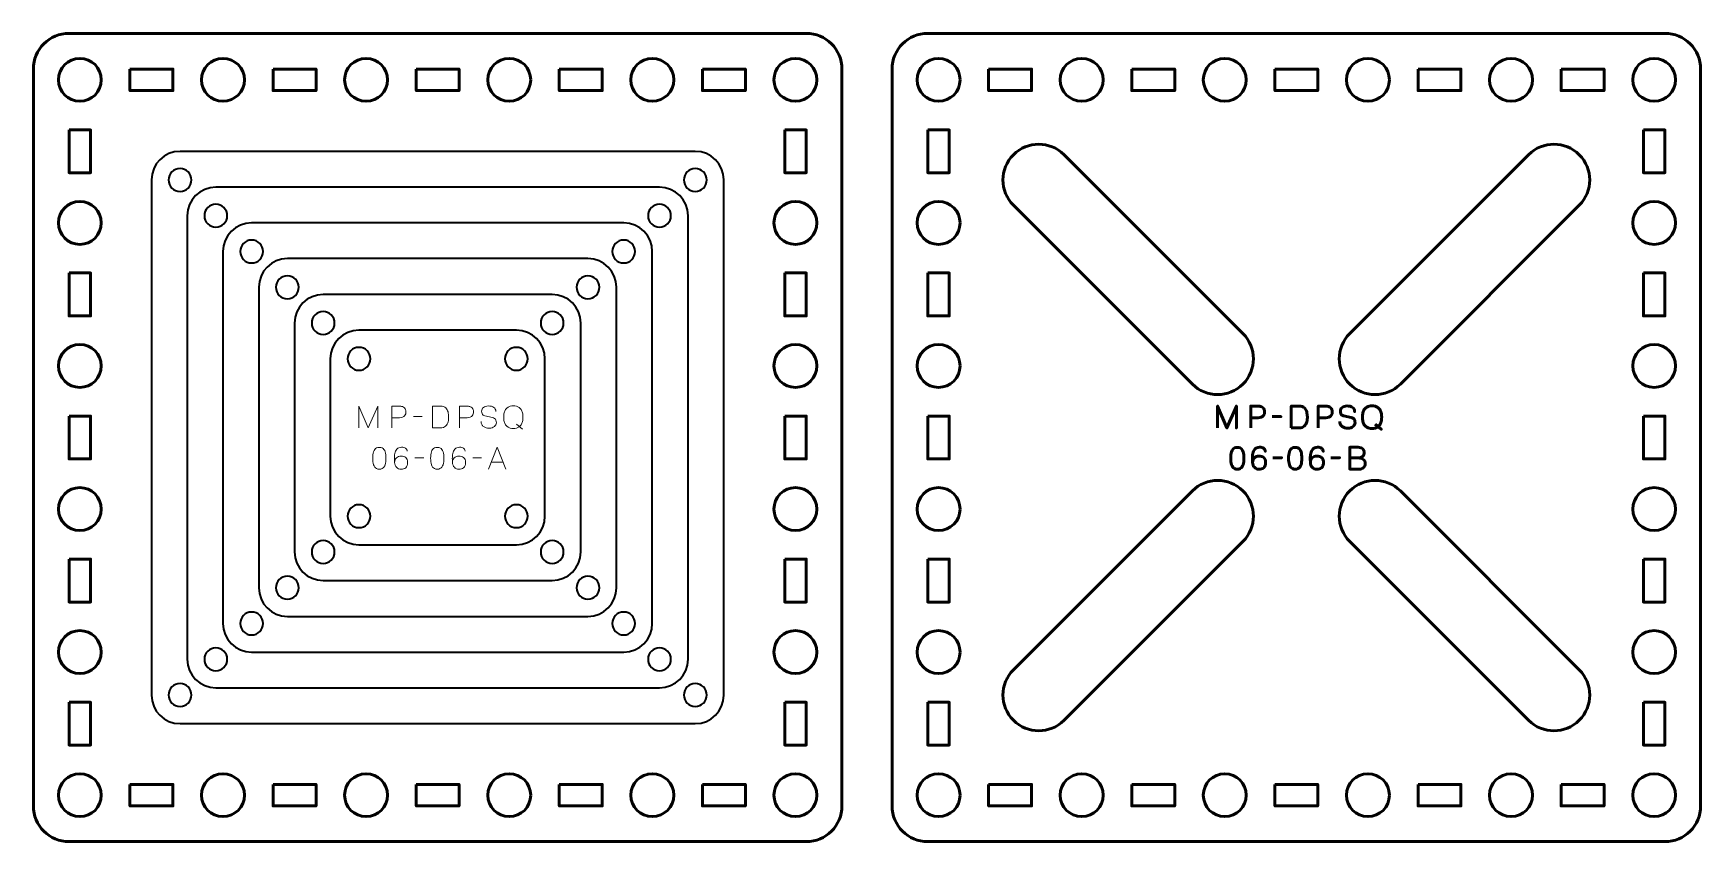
# Model space of a CAD drawing. Header units: centimetres. Extents: x -22.2 to 1.2, y -20.5 to -9.2.
import ezdxf

# ---------------------------------------------------------------- set-up
doc = ezdxf.new("R2010")
doc.units = ezdxf.units.CM
doc.header["$MEASUREMENT"] = 0
doc.layers.add('Layer 1', color=7, linetype='Continuous')

msp = doc.modelspace()

# ---------------------------------------------------------------- linework, layer by layer
at = {"layer": 'Layer 1', "lineweight": 53}
for points, knots in [([(-21.64992, -9.19998), (-21.64992, -9.19998), (-11.34994, -9.19998), (-11.34994, -9.19998), (-11.34994, -9.19998), (-11.07294, -9.19998), (-10.84998, -9.42308), (-10.84998, -9.70008), (-10.84998, -9.70008), (-10.84998, -9.70008), (-10.84998, -20.00006), (-10.84998, -20.00006), (-10.84998, -20.00006), (-10.84998, -20.27706), (-11.07294, -20.50002), (-11.34994, -20.50002), (-11.34994, -20.50002), (-11.34994, -20.50002), (-21.64992, -20.50002), (-21.64992, -20.50002), (-21.64992, -20.50002), (-21.92692, -20.50002), (-22.15002, -20.27706), (-22.15002, -20.00006), (-22.15002, -20.00006), (-22.15002, -20.00006), (-22.15002, -9.70008), (-22.15002, -9.70008), (-22.15002, -9.70008), (-22.15002, -9.42308), (-21.92692, -9.19998), (-21.64992, -9.19998)], [0, 0, 0, 0, 0.125, 0.125, 0.125, 0.125, 0.25, 0.25, 0.25, 0.25, 0.375, 0.375, 0.375, 0.375, 0.5, 0.5, 0.5, 0.5, 0.625, 0.625, 0.625, 0.625, 0.75, 0.75, 0.75, 0.75, 0.875, 0.875, 0.875, 0.875, 1, 1, 1, 1]), ([(-9.64992, -9.19998), (-9.64992, -9.19998), (0.65006, -9.19998), (0.65006, -9.19998), (0.65006, -9.19998), (0.92706, -9.19998), (1.15002, -9.42308), (1.15002, -9.70008), (1.15002, -9.70008), (1.15002, -9.70008), (1.15002, -20.00006), (1.15002, -20.00006), (1.15002, -20.00006), (1.15002, -20.27706), (0.92706, -20.50002), (0.65006, -20.50002), (0.65006, -20.50002), (0.65006, -20.50002), (-9.64992, -20.50002), (-9.64992, -20.50002), (-9.64992, -20.50002), (-9.92692, -20.50002), (-10.15002, -20.27706), (-10.15002, -20.00006), (-10.15002, -20.00006), (-10.15002, -20.00006), (-10.15002, -9.70008), (-10.15002, -9.70008), (-10.15002, -9.70008), (-10.15002, -9.42308), (-9.92692, -9.19998), (-9.64992, -9.19998)], [0, 0, 0, 0, 0.125, 0.125, 0.125, 0.125, 0.25, 0.25, 0.25, 0.25, 0.375, 0.375, 0.375, 0.375, 0.5, 0.5, 0.5, 0.5, 0.625, 0.625, 0.625, 0.625, 0.75, 0.75, 0.75, 0.75, 0.875, 0.875, 0.875, 0.875, 1, 1, 1, 1]), ([(-21.19999, -9.85001), (-21.19999, -10.01578), (-21.33422, -10.15001), (-21.49999, -10.15001), (-21.49999, -10.15001), (-21.66565, -10.15001), (-21.79999, -10.01578), (-21.79999, -9.85001), (-21.79999, -9.85001), (-21.79999, -9.68434), (-21.66565, -9.55001), (-21.49999, -9.55001), (-21.49999, -9.55001), (-21.33422, -9.55001), (-21.19999, -9.68434), (-21.19999, -9.85001)], [0, 0, 0, 0, 0.25, 0.25, 0.25, 0.25, 0.5, 0.5, 0.5, 0.5, 0.75, 0.75, 0.75, 0.75, 1, 1, 1, 1]), ([(-19.19991, -9.85001), (-19.19991, -10.01578), (-19.33429, -10.15001), (-19.49992, -10.15001), (-19.49992, -10.15001), (-19.66569, -10.15001), (-19.79992, -10.01578), (-19.79992, -9.85001), (-19.79992, -9.85001), (-19.79992, -9.68434), (-19.66569, -9.55001), (-19.49992, -9.55001), (-19.49992, -9.55001), (-19.33429, -9.55001), (-19.19991, -9.68434), (-19.19991, -9.85001)], [0, 0, 0, 0, 0.25, 0.25, 0.25, 0.25, 0.5, 0.5, 0.5, 0.5, 0.75, 0.75, 0.75, 0.75, 1, 1, 1, 1]), ([(-17.19998, -9.85001), (-17.19998, -10.01578), (-17.33432, -10.15001), (-17.49998, -10.15001), (-17.49998, -10.15001), (-17.66561, -10.15001), (-17.79999, -10.01578), (-17.79999, -9.85001), (-17.79999, -9.85001), (-17.79999, -9.68434), (-17.66561, -9.55001), (-17.49998, -9.55001), (-17.49998, -9.55001), (-17.33432, -9.55001), (-17.19998, -9.68434), (-17.19998, -9.85001)], [0, 0, 0, 0, 0.25, 0.25, 0.25, 0.25, 0.5, 0.5, 0.5, 0.5, 0.75, 0.75, 0.75, 0.75, 1, 1, 1, 1]), ([(-15.20001, -9.85001), (-15.20001, -10.01578), (-15.33425, -10.15001), (-15.50002, -10.15001), (-15.50002, -10.15001), (-15.66568, -10.15001), (-15.80002, -10.01578), (-15.80002, -9.85001), (-15.80002, -9.85001), (-15.80002, -9.68434), (-15.66568, -9.55001), (-15.50002, -9.55001), (-15.50002, -9.55001), (-15.33425, -9.55001), (-15.20001, -9.68434), (-15.20001, -9.85001)], [0, 0, 0, 0, 0.25, 0.25, 0.25, 0.25, 0.5, 0.5, 0.5, 0.5, 0.75, 0.75, 0.75, 0.75, 1, 1, 1, 1]), ([(-13.19994, -9.85001), (-13.19994, -10.01578), (-13.33431, -10.15001), (-13.49994, -10.15001), (-13.49994, -10.15001), (-13.66571, -10.15001), (-13.79994, -10.01578), (-13.79994, -9.85001), (-13.79994, -9.85001), (-13.79994, -9.68434), (-13.66571, -9.55001), (-13.49994, -9.55001), (-13.49994, -9.55001), (-13.33431, -9.55001), (-13.19994, -9.68434), (-13.19994, -9.85001)], [0, 0, 0, 0, 0.25, 0.25, 0.25, 0.25, 0.5, 0.5, 0.5, 0.5, 0.75, 0.75, 0.75, 0.75, 1, 1, 1, 1]), ([(-11.20001, -9.85001), (-11.20001, -10.01578), (-11.33435, -10.15001), (-11.49997, -10.15001), (-11.49997, -10.15001), (-11.66564, -10.15001), (-11.79998, -10.01578), (-11.79998, -9.85001), (-11.79998, -9.85001), (-11.79998, -9.68434), (-11.66564, -9.55001), (-11.49997, -9.55001), (-11.49997, -9.55001), (-11.33435, -9.55001), (-11.20001, -9.68434), (-11.20001, -9.85001)], [0, 0, 0, 0, 0.25, 0.25, 0.25, 0.25, 0.5, 0.5, 0.5, 0.5, 0.75, 0.75, 0.75, 0.75, 1, 1, 1, 1]), ([(-9.19999, -9.85001), (-9.19999, -10.01578), (-9.33422, -10.15001), (-9.49999, -10.15001), (-9.49999, -10.15001), (-9.66565, -10.15001), (-9.79999, -10.01578), (-9.79999, -9.85001), (-9.79999, -9.85001), (-9.79999, -9.68434), (-9.66565, -9.55001), (-9.49999, -9.55001), (-9.49999, -9.55001), (-9.33422, -9.55001), (-9.19999, -9.68434), (-9.19999, -9.85001)], [0, 0, 0, 0, 0.25, 0.25, 0.25, 0.25, 0.5, 0.5, 0.5, 0.5, 0.75, 0.75, 0.75, 0.75, 1, 1, 1, 1]), ([(-7.19991, -9.85001), (-7.19991, -10.01578), (-7.33429, -10.15001), (-7.49992, -10.15001), (-7.49992, -10.15001), (-7.66569, -10.15001), (-7.79992, -10.01578), (-7.79992, -9.85001), (-7.79992, -9.85001), (-7.79992, -9.68434), (-7.66569, -9.55001), (-7.49992, -9.55001), (-7.49992, -9.55001), (-7.33429, -9.55001), (-7.19991, -9.68434), (-7.19991, -9.85001)], [0, 0, 0, 0, 0.25, 0.25, 0.25, 0.25, 0.5, 0.5, 0.5, 0.5, 0.75, 0.75, 0.75, 0.75, 1, 1, 1, 1]), ([(-5.19998, -9.85001), (-5.19998, -10.01578), (-5.33432, -10.15001), (-5.49998, -10.15001), (-5.49998, -10.15001), (-5.66561, -10.15001), (-5.79999, -10.01578), (-5.79999, -9.85001), (-5.79999, -9.85001), (-5.79999, -9.68434), (-5.66561, -9.55001), (-5.49998, -9.55001), (-5.49998, -9.55001), (-5.33432, -9.55001), (-5.19998, -9.68434), (-5.19998, -9.85001)], [0, 0, 0, 0, 0.25, 0.25, 0.25, 0.25, 0.5, 0.5, 0.5, 0.5, 0.75, 0.75, 0.75, 0.75, 1, 1, 1, 1]), ([(-3.20001, -9.85001), (-3.20001, -10.01578), (-3.33425, -10.15001), (-3.50002, -10.15001), (-3.50002, -10.15001), (-3.66568, -10.15001), (-3.80002, -10.01578), (-3.80002, -9.85001), (-3.80002, -9.85001), (-3.80002, -9.68434), (-3.66568, -9.55001), (-3.50002, -9.55001), (-3.50002, -9.55001), (-3.33425, -9.55001), (-3.20001, -9.68434), (-3.20001, -9.85001)], [0, 0, 0, 0, 0.25, 0.25, 0.25, 0.25, 0.5, 0.5, 0.5, 0.5, 0.75, 0.75, 0.75, 0.75, 1, 1, 1, 1]), ([(-1.19994, -9.85001), (-1.19994, -10.01578), (-1.33431, -10.15001), (-1.49994, -10.15001), (-1.49994, -10.15001), (-1.66571, -10.15001), (-1.79994, -10.01578), (-1.79994, -9.85001), (-1.79994, -9.85001), (-1.79994, -9.68434), (-1.66571, -9.55001), (-1.49994, -9.55001), (-1.49994, -9.55001), (-1.33431, -9.55001), (-1.19994, -9.68434), (-1.19994, -9.85001)], [0, 0, 0, 0, 0.25, 0.25, 0.25, 0.25, 0.5, 0.5, 0.5, 0.5, 0.75, 0.75, 0.75, 0.75, 1, 1, 1, 1]), ([(0.79999, -9.85001), (0.79999, -10.01578), (0.66565, -10.15001), (0.50003, -10.15001), (0.50003, -10.15001), (0.33436, -10.15001), (0.20002, -10.01578), (0.20002, -9.85001), (0.20002, -9.85001), (0.20002, -9.68434), (0.33436, -9.55001), (0.50003, -9.55001), (0.50003, -9.55001), (0.66565, -9.55001), (0.79999, -9.68434), (0.79999, -9.85001)], [0, 0, 0, 0, 0.25, 0.25, 0.25, 0.25, 0.5, 0.5, 0.5, 0.5, 0.75, 0.75, 0.75, 0.75, 1, 1, 1, 1]), ([(-20.79997, -9.70008), (-20.79997, -9.70008), (-20.19997, -9.70008), (-20.19997, -9.70008), (-20.19997, -9.70008), (-20.19997, -9.70008), (-20.19997, -10.00008), (-20.19997, -10.00008), (-20.19997, -10.00008), (-20.19997, -10.00008), (-20.79997, -10.00008), (-20.79997, -10.00008), (-20.79997, -10.00008), (-20.79997, -10.00008), (-20.79997, -9.70008), (-20.79997, -9.70008)], [0, 0, 0, 0, 0.25, 0.25, 0.25, 0.25, 0.5, 0.5, 0.5, 0.5, 0.75, 0.75, 0.75, 0.75, 1, 1, 1, 1]), ([(-18.80001, -9.70008), (-18.80001, -9.70008), (-18.2, -9.70008), (-18.2, -9.70008), (-18.2, -9.70008), (-18.2, -9.70008), (-18.2, -10.00008), (-18.2, -10.00008), (-18.2, -10.00008), (-18.2, -10.00008), (-18.80001, -10.00008), (-18.80001, -10.00008), (-18.80001, -10.00008), (-18.80001, -10.00008), (-18.80001, -9.70008), (-18.80001, -9.70008)], [0, 0, 0, 0, 0.25, 0.25, 0.25, 0.25, 0.5, 0.5, 0.5, 0.5, 0.75, 0.75, 0.75, 0.75, 1, 1, 1, 1]), ([(-16.79993, -9.70008), (-16.79993, -9.70008), (-16.19993, -9.70008), (-16.19993, -9.70008), (-16.19993, -9.70008), (-16.19993, -9.70008), (-16.19993, -10.00008), (-16.19993, -10.00008), (-16.19993, -10.00008), (-16.19993, -10.00008), (-16.79993, -10.00008), (-16.79993, -10.00008), (-16.79993, -10.00008), (-16.79993, -10.00008), (-16.79993, -9.70008), (-16.79993, -9.70008)], [0, 0, 0, 0, 0.25, 0.25, 0.25, 0.25, 0.5, 0.5, 0.5, 0.5, 0.75, 0.75, 0.75, 0.75, 1, 1, 1, 1]), ([(-14.79996, -9.70008), (-14.79996, -9.70008), (-14.19996, -9.70008), (-14.19996, -9.70008), (-14.19996, -9.70008), (-14.19996, -9.70008), (-14.19996, -10.00008), (-14.19996, -10.00008), (-14.19996, -10.00008), (-14.19996, -10.00008), (-14.79996, -10.00008), (-14.79996, -10.00008), (-14.79996, -10.00008), (-14.79996, -10.00008), (-14.79996, -9.70008), (-14.79996, -9.70008)], [0, 0, 0, 0, 0.25, 0.25, 0.25, 0.25, 0.5, 0.5, 0.5, 0.5, 0.75, 0.75, 0.75, 0.75, 1, 1, 1, 1]), ([(-12.80003, -9.70008), (-12.80003, -9.70008), (-12.20003, -9.70008), (-12.20003, -9.70008), (-12.20003, -9.70008), (-12.20003, -9.70008), (-12.20003, -10.00008), (-12.20003, -10.00008), (-12.20003, -10.00008), (-12.20003, -10.00008), (-12.80003, -10.00008), (-12.80003, -10.00008), (-12.80003, -10.00008), (-12.80003, -10.00008), (-12.80003, -9.70008), (-12.80003, -9.70008)], [0, 0, 0, 0, 0.25, 0.25, 0.25, 0.25, 0.5, 0.5, 0.5, 0.5, 0.75, 0.75, 0.75, 0.75, 1, 1, 1, 1]), ([(-8.79997, -9.70008), (-8.79997, -9.70008), (-8.19997, -9.70008), (-8.19997, -9.70008), (-8.19997, -9.70008), (-8.19997, -9.70008), (-8.19997, -10.00008), (-8.19997, -10.00008), (-8.19997, -10.00008), (-8.19997, -10.00008), (-8.79997, -10.00008), (-8.79997, -10.00008), (-8.79997, -10.00008), (-8.79997, -10.00008), (-8.79997, -9.70008), (-8.79997, -9.70008)], [0, 0, 0, 0, 0.25, 0.25, 0.25, 0.25, 0.5, 0.5, 0.5, 0.5, 0.75, 0.75, 0.75, 0.75, 1, 1, 1, 1]), ([(-6.80001, -9.70008), (-6.80001, -9.70008), (-6.2, -9.70008), (-6.2, -9.70008), (-6.2, -9.70008), (-6.2, -9.70008), (-6.2, -10.00008), (-6.2, -10.00008), (-6.2, -10.00008), (-6.2, -10.00008), (-6.80001, -10.00008), (-6.80001, -10.00008), (-6.80001, -10.00008), (-6.80001, -10.00008), (-6.80001, -9.70008), (-6.80001, -9.70008)], [0, 0, 0, 0, 0.25, 0.25, 0.25, 0.25, 0.5, 0.5, 0.5, 0.5, 0.75, 0.75, 0.75, 0.75, 1, 1, 1, 1]), ([(-4.79993, -9.70008), (-4.79993, -9.70008), (-4.19993, -9.70008), (-4.19993, -9.70008), (-4.19993, -9.70008), (-4.19993, -9.70008), (-4.19993, -10.00008), (-4.19993, -10.00008), (-4.19993, -10.00008), (-4.19993, -10.00008), (-4.79993, -10.00008), (-4.79993, -10.00008), (-4.79993, -10.00008), (-4.79993, -10.00008), (-4.79993, -9.70008), (-4.79993, -9.70008)], [0, 0, 0, 0, 0.25, 0.25, 0.25, 0.25, 0.5, 0.5, 0.5, 0.5, 0.75, 0.75, 0.75, 0.75, 1, 1, 1, 1]), ([(-2.79996, -9.70008), (-2.79996, -9.70008), (-2.19996, -9.70008), (-2.19996, -9.70008), (-2.19996, -9.70008), (-2.19996, -9.70008), (-2.19996, -10.00008), (-2.19996, -10.00008), (-2.19996, -10.00008), (-2.19996, -10.00008), (-2.79996, -10.00008), (-2.79996, -10.00008), (-2.79996, -10.00008), (-2.79996, -10.00008), (-2.79996, -9.70008), (-2.79996, -9.70008)], [0, 0, 0, 0, 0.25, 0.25, 0.25, 0.25, 0.5, 0.5, 0.5, 0.5, 0.75, 0.75, 0.75, 0.75, 1, 1, 1, 1]), ([(-0.80003, -9.70008), (-0.80003, -9.70008), (-0.20003, -9.70008), (-0.20003, -9.70008), (-0.20003, -9.70008), (-0.20003, -9.70008), (-0.20003, -10.00008), (-0.20003, -10.00008), (-0.20003, -10.00008), (-0.20003, -10.00008), (-0.80003, -10.00008), (-0.80003, -10.00008), (-0.80003, -10.00008), (-0.80003, -10.00008), (-0.80003, -9.70008), (-0.80003, -9.70008)], [0, 0, 0, 0, 0.25, 0.25, 0.25, 0.25, 0.5, 0.5, 0.5, 0.5, 0.75, 0.75, 0.75, 0.75, 1, 1, 1, 1]), ([(-21.64992, -10.55003), (-21.64992, -10.55003), (-21.34992, -10.55003), (-21.34992, -10.55003), (-21.34992, -10.55003), (-21.34992, -10.55003), (-21.34992, -11.15003), (-21.34992, -11.15003), (-21.34992, -11.15003), (-21.34992, -11.15003), (-21.64992, -11.15003), (-21.64992, -11.15003), (-21.64992, -11.15003), (-21.64992, -11.15003), (-21.64992, -10.55003), (-21.64992, -10.55003)], [0, 0, 0, 0, 0.25, 0.25, 0.25, 0.25, 0.5, 0.5, 0.5, 0.5, 0.75, 0.75, 0.75, 0.75, 1, 1, 1, 1]), ([(-11.64991, -10.55003), (-11.64991, -10.55003), (-11.3499, -10.55003), (-11.3499, -10.55003), (-11.3499, -10.55003), (-11.3499, -10.55003), (-11.3499, -11.15003), (-11.3499, -11.15003), (-11.3499, -11.15003), (-11.3499, -11.15003), (-11.64991, -11.15003), (-11.64991, -11.15003), (-11.64991, -11.15003), (-11.64991, -11.15003), (-11.64991, -10.55003), (-11.64991, -10.55003)], [0, 0, 0, 0, 0.25, 0.25, 0.25, 0.25, 0.5, 0.5, 0.5, 0.5, 0.75, 0.75, 0.75, 0.75, 1, 1, 1, 1]), ([(-9.64992, -10.55003), (-9.64992, -10.55003), (-9.34992, -10.55003), (-9.34992, -10.55003), (-9.34992, -10.55003), (-9.34992, -10.55003), (-9.34992, -11.15003), (-9.34992, -11.15003), (-9.34992, -11.15003), (-9.34992, -11.15003), (-9.64992, -11.15003), (-9.64992, -11.15003), (-9.64992, -11.15003), (-9.64992, -11.15003), (-9.64992, -10.55003), (-9.64992, -10.55003)], [0, 0, 0, 0, 0.25, 0.25, 0.25, 0.25, 0.5, 0.5, 0.5, 0.5, 0.75, 0.75, 0.75, 0.75, 1, 1, 1, 1]), ([(0.35009, -10.55003), (0.35009, -10.55003), (0.6501, -10.55003), (0.6501, -10.55003), (0.6501, -10.55003), (0.6501, -10.55003), (0.6501, -11.15003), (0.6501, -11.15003), (0.6501, -11.15003), (0.6501, -11.15003), (0.35009, -11.15003), (0.35009, -11.15003), (0.35009, -11.15003), (0.35009, -11.15003), (0.35009, -10.55003), (0.35009, -10.55003)], [0, 0, 0, 0, 0.25, 0.25, 0.25, 0.25, 0.5, 0.5, 0.5, 0.5, 0.75, 0.75, 0.75, 0.75, 1, 1, 1, 1]), ([(-21.19999, -11.85008), (-21.19999, -12.01571), (-21.33422, -12.15009), (-21.49999, -12.15009), (-21.49999, -12.15009), (-21.66565, -12.15009), (-21.79999, -12.01571), (-21.79999, -11.85008), (-21.79999, -11.85008), (-21.79999, -11.68431), (-21.66565, -11.55008), (-21.49999, -11.55008), (-21.49999, -11.55008), (-21.33422, -11.55008), (-21.19999, -11.68431), (-21.19999, -11.85008)], [0, 0, 0, 0, 0.25, 0.25, 0.25, 0.25, 0.5, 0.5, 0.5, 0.5, 0.75, 0.75, 0.75, 0.75, 1, 1, 1, 1]), ([(-11.20001, -11.85008), (-11.20001, -12.01571), (-11.33435, -12.15009), (-11.49997, -12.15009), (-11.49997, -12.15009), (-11.66564, -12.15009), (-11.79998, -12.01571), (-11.79998, -11.85008), (-11.79998, -11.85008), (-11.79998, -11.68431), (-11.66564, -11.55008), (-11.49997, -11.55008), (-11.49997, -11.55008), (-11.33435, -11.55008), (-11.20001, -11.68431), (-11.20001, -11.85008)], [0, 0, 0, 0, 0.25, 0.25, 0.25, 0.25, 0.5, 0.5, 0.5, 0.5, 0.75, 0.75, 0.75, 0.75, 1, 1, 1, 1]), ([(-9.19999, -11.85008), (-9.19999, -12.01571), (-9.33422, -12.15009), (-9.49999, -12.15009), (-9.49999, -12.15009), (-9.66565, -12.15009), (-9.79999, -12.01571), (-9.79999, -11.85008), (-9.79999, -11.85008), (-9.79999, -11.68431), (-9.66565, -11.55008), (-9.49999, -11.55008), (-9.49999, -11.55008), (-9.33422, -11.55008), (-9.19999, -11.68431), (-9.19999, -11.85008)], [0, 0, 0, 0, 0.25, 0.25, 0.25, 0.25, 0.5, 0.5, 0.5, 0.5, 0.75, 0.75, 0.75, 0.75, 1, 1, 1, 1]), ([(0.79999, -11.85008), (0.79999, -12.01571), (0.66565, -12.15009), (0.50003, -12.15009), (0.50003, -12.15009), (0.33436, -12.15009), (0.20002, -12.01571), (0.20002, -11.85008), (0.20002, -11.85008), (0.20002, -11.68431), (0.33436, -11.55008), (0.50003, -11.55008), (0.50003, -11.55008), (0.66565, -11.55008), (0.79999, -11.68431), (0.79999, -11.85008)], [0, 0, 0, 0, 0.25, 0.25, 0.25, 0.25, 0.5, 0.5, 0.5, 0.5, 0.75, 0.75, 0.75, 0.75, 1, 1, 1, 1]), ([(-21.64992, -12.54999), (-21.64992, -12.54999), (-21.34992, -12.54999), (-21.34992, -12.54999), (-21.34992, -12.54999), (-21.34992, -12.54999), (-21.34992, -13.15), (-21.34992, -13.15), (-21.34992, -13.15), (-21.34992, -13.15), (-21.64992, -13.15), (-21.64992, -13.15), (-21.64992, -13.15), (-21.64992, -13.15), (-21.64992, -12.54999), (-21.64992, -12.54999)], [0, 0, 0, 0, 0.25, 0.25, 0.25, 0.25, 0.5, 0.5, 0.5, 0.5, 0.75, 0.75, 0.75, 0.75, 1, 1, 1, 1]), ([(-11.64991, -12.54999), (-11.64991, -12.54999), (-11.3499, -12.54999), (-11.3499, -12.54999), (-11.3499, -12.54999), (-11.3499, -12.54999), (-11.3499, -13.15), (-11.3499, -13.15), (-11.3499, -13.15), (-11.3499, -13.15), (-11.64991, -13.15), (-11.64991, -13.15), (-11.64991, -13.15), (-11.64991, -13.15), (-11.64991, -12.54999), (-11.64991, -12.54999)], [0, 0, 0, 0, 0.25, 0.25, 0.25, 0.25, 0.5, 0.5, 0.5, 0.5, 0.75, 0.75, 0.75, 0.75, 1, 1, 1, 1]), ([(-9.64992, -12.54999), (-9.64992, -12.54999), (-9.34992, -12.54999), (-9.34992, -12.54999), (-9.34992, -12.54999), (-9.34992, -12.54999), (-9.34992, -13.15), (-9.34992, -13.15), (-9.34992, -13.15), (-9.34992, -13.15), (-9.64992, -13.15), (-9.64992, -13.15), (-9.64992, -13.15), (-9.64992, -13.15), (-9.64992, -12.54999), (-9.64992, -12.54999)], [0, 0, 0, 0, 0.25, 0.25, 0.25, 0.25, 0.5, 0.5, 0.5, 0.5, 0.75, 0.75, 0.75, 0.75, 1, 1, 1, 1]), ([(0.35009, -12.54999), (0.35009, -12.54999), (0.6501, -12.54999), (0.6501, -12.54999), (0.6501, -12.54999), (0.6501, -12.54999), (0.6501, -13.15), (0.6501, -13.15), (0.6501, -13.15), (0.6501, -13.15), (0.35009, -13.15), (0.35009, -13.15), (0.35009, -13.15), (0.35009, -13.15), (0.35009, -12.54999), (0.35009, -12.54999)], [0, 0, 0, 0, 0.25, 0.25, 0.25, 0.25, 0.5, 0.5, 0.5, 0.5, 0.75, 0.75, 0.75, 0.75, 1, 1, 1, 1]), ([(-21.19999, -13.85002), (-21.19999, -14.01568), (-21.33422, -14.15002), (-21.49999, -14.15002), (-21.49999, -14.15002), (-21.66565, -14.15002), (-21.79999, -14.01568), (-21.79999, -13.85002), (-21.79999, -13.85002), (-21.79999, -13.68439), (-21.66565, -13.55001), (-21.49999, -13.55001), (-21.49999, -13.55001), (-21.33422, -13.55001), (-21.19999, -13.68439), (-21.19999, -13.85002)], [0, 0, 0, 0, 0.25, 0.25, 0.25, 0.25, 0.5, 0.5, 0.5, 0.5, 0.75, 0.75, 0.75, 0.75, 1, 1, 1, 1]), ([(-11.20001, -13.85002), (-11.20001, -14.01568), (-11.33435, -14.15002), (-11.49997, -14.15002), (-11.49997, -14.15002), (-11.66564, -14.15002), (-11.79998, -14.01568), (-11.79998, -13.85002), (-11.79998, -13.85002), (-11.79998, -13.68439), (-11.66564, -13.55001), (-11.49997, -13.55001), (-11.49997, -13.55001), (-11.33435, -13.55001), (-11.20001, -13.68439), (-11.20001, -13.85002)], [0, 0, 0, 0, 0.25, 0.25, 0.25, 0.25, 0.5, 0.5, 0.5, 0.5, 0.75, 0.75, 0.75, 0.75, 1, 1, 1, 1]), ([(-9.19999, -13.85002), (-9.19999, -14.01568), (-9.33422, -14.15002), (-9.49999, -14.15002), (-9.49999, -14.15002), (-9.66565, -14.15002), (-9.79999, -14.01568), (-9.79999, -13.85002), (-9.79999, -13.85002), (-9.79999, -13.68439), (-9.66565, -13.55001), (-9.49999, -13.55001), (-9.49999, -13.55001), (-9.33422, -13.55001), (-9.19999, -13.68439), (-9.19999, -13.85002)], [0, 0, 0, 0, 0.25, 0.25, 0.25, 0.25, 0.5, 0.5, 0.5, 0.5, 0.75, 0.75, 0.75, 0.75, 1, 1, 1, 1]), ([(0.79999, -13.85002), (0.79999, -14.01568), (0.66565, -14.15002), (0.50003, -14.15002), (0.50003, -14.15002), (0.33436, -14.15002), (0.20002, -14.01568), (0.20002, -13.85002), (0.20002, -13.85002), (0.20002, -13.68439), (0.33436, -13.55001), (0.50003, -13.55001), (0.50003, -13.55001), (0.66565, -13.55001), (0.79999, -13.68439), (0.79999, -13.85002)], [0, 0, 0, 0, 0.25, 0.25, 0.25, 0.25, 0.5, 0.5, 0.5, 0.5, 0.75, 0.75, 0.75, 0.75, 1, 1, 1, 1]), ([(-21.64992, -14.55007), (-21.64992, -14.55007), (-21.34992, -14.55007), (-21.34992, -14.55007), (-21.34992, -14.55007), (-21.34992, -14.55007), (-21.34992, -15.15007), (-21.34992, -15.15007), (-21.34992, -15.15007), (-21.34992, -15.15007), (-21.64992, -15.15007), (-21.64992, -15.15007), (-21.64992, -15.15007), (-21.64992, -15.15007), (-21.64992, -14.55007), (-21.64992, -14.55007)], [0, 0, 0, 0, 0.25, 0.25, 0.25, 0.25, 0.5, 0.5, 0.5, 0.5, 0.75, 0.75, 0.75, 0.75, 1, 1, 1, 1]), ([(-11.64991, -14.55007), (-11.64991, -14.55007), (-11.3499, -14.55007), (-11.3499, -14.55007), (-11.3499, -14.55007), (-11.3499, -14.55007), (-11.3499, -15.15007), (-11.3499, -15.15007), (-11.3499, -15.15007), (-11.3499, -15.15007), (-11.64991, -15.15007), (-11.64991, -15.15007), (-11.64991, -15.15007), (-11.64991, -15.15007), (-11.64991, -14.55007), (-11.64991, -14.55007)], [0, 0, 0, 0, 0.25, 0.25, 0.25, 0.25, 0.5, 0.5, 0.5, 0.5, 0.75, 0.75, 0.75, 0.75, 1, 1, 1, 1]), ([(-9.64992, -14.55007), (-9.64992, -14.55007), (-9.34992, -14.55007), (-9.34992, -14.55007), (-9.34992, -14.55007), (-9.34992, -14.55007), (-9.34992, -15.15007), (-9.34992, -15.15007), (-9.34992, -15.15007), (-9.34992, -15.15007), (-9.64992, -15.15007), (-9.64992, -15.15007), (-9.64992, -15.15007), (-9.64992, -15.15007), (-9.64992, -14.55007), (-9.64992, -14.55007)], [0, 0, 0, 0, 0.25, 0.25, 0.25, 0.25, 0.5, 0.5, 0.5, 0.5, 0.75, 0.75, 0.75, 0.75, 1, 1, 1, 1]), ([(0.35009, -14.55007), (0.35009, -14.55007), (0.6501, -14.55007), (0.6501, -14.55007), (0.6501, -14.55007), (0.6501, -14.55007), (0.6501, -15.15007), (0.6501, -15.15007), (0.6501, -15.15007), (0.6501, -15.15007), (0.35009, -15.15007), (0.35009, -15.15007), (0.35009, -15.15007), (0.35009, -15.15007), (0.35009, -14.55007), (0.35009, -14.55007)], [0, 0, 0, 0, 0.25, 0.25, 0.25, 0.25, 0.5, 0.5, 0.5, 0.5, 0.75, 0.75, 0.75, 0.75, 1, 1, 1, 1]), ([(-21.19999, -15.84998), (-21.19999, -16.01575), (-21.33422, -16.14999), (-21.49999, -16.14999), (-21.49999, -16.14999), (-21.66565, -16.14999), (-21.79999, -16.01575), (-21.79999, -15.84998), (-21.79999, -15.84998), (-21.79999, -15.68432), (-21.66565, -15.54998), (-21.49999, -15.54998), (-21.49999, -15.54998), (-21.33422, -15.54998), (-21.19999, -15.68432), (-21.19999, -15.84998)], [0, 0, 0, 0, 0.25, 0.25, 0.25, 0.25, 0.5, 0.5, 0.5, 0.5, 0.75, 0.75, 0.75, 0.75, 1, 1, 1, 1]), ([(-11.20001, -15.84998), (-11.20001, -16.01575), (-11.33435, -16.14999), (-11.49997, -16.14999), (-11.49997, -16.14999), (-11.66564, -16.14999), (-11.79998, -16.01575), (-11.79998, -15.84998), (-11.79998, -15.84998), (-11.79998, -15.68432), (-11.66564, -15.54998), (-11.49997, -15.54998), (-11.49997, -15.54998), (-11.33435, -15.54998), (-11.20001, -15.68432), (-11.20001, -15.84998)], [0, 0, 0, 0, 0.25, 0.25, 0.25, 0.25, 0.5, 0.5, 0.5, 0.5, 0.75, 0.75, 0.75, 0.75, 1, 1, 1, 1]), ([(-9.19999, -15.84998), (-9.19999, -16.01575), (-9.33422, -16.14999), (-9.49999, -16.14999), (-9.49999, -16.14999), (-9.66565, -16.14999), (-9.79999, -16.01575), (-9.79999, -15.84998), (-9.79999, -15.84998), (-9.79999, -15.68432), (-9.66565, -15.54998), (-9.49999, -15.54998), (-9.49999, -15.54998), (-9.33422, -15.54998), (-9.19999, -15.68432), (-9.19999, -15.84998)], [0, 0, 0, 0, 0.25, 0.25, 0.25, 0.25, 0.5, 0.5, 0.5, 0.5, 0.75, 0.75, 0.75, 0.75, 1, 1, 1, 1]), ([(0.79999, -15.84998), (0.79999, -16.01575), (0.66565, -16.14999), (0.50003, -16.14999), (0.50003, -16.14999), (0.33436, -16.14999), (0.20002, -16.01575), (0.20002, -15.84998), (0.20002, -15.84998), (0.20002, -15.68432), (0.33436, -15.54998), (0.50003, -15.54998), (0.50003, -15.54998), (0.66565, -15.54998), (0.79999, -15.68432), (0.79999, -15.84998)], [0, 0, 0, 0, 0.25, 0.25, 0.25, 0.25, 0.5, 0.5, 0.5, 0.5, 0.75, 0.75, 0.75, 0.75, 1, 1, 1, 1]), ([(-21.64992, -16.55004), (-21.64992, -16.55004), (-21.34992, -16.55004), (-21.34992, -16.55004), (-21.34992, -16.55004), (-21.34992, -16.55004), (-21.34992, -17.15004), (-21.34992, -17.15004), (-21.34992, -17.15004), (-21.34992, -17.15004), (-21.64992, -17.15004), (-21.64992, -17.15004), (-21.64992, -17.15004), (-21.64992, -17.15004), (-21.64992, -16.55004), (-21.64992, -16.55004)], [0, 0, 0, 0, 0.25, 0.25, 0.25, 0.25, 0.5, 0.5, 0.5, 0.5, 0.75, 0.75, 0.75, 0.75, 1, 1, 1, 1]), ([(-11.64991, -16.55004), (-11.64991, -16.55004), (-11.3499, -16.55004), (-11.3499, -16.55004), (-11.3499, -16.55004), (-11.3499, -16.55004), (-11.3499, -17.15004), (-11.3499, -17.15004), (-11.3499, -17.15004), (-11.3499, -17.15004), (-11.64991, -17.15004), (-11.64991, -17.15004), (-11.64991, -17.15004), (-11.64991, -17.15004), (-11.64991, -16.55004), (-11.64991, -16.55004)], [0, 0, 0, 0, 0.25, 0.25, 0.25, 0.25, 0.5, 0.5, 0.5, 0.5, 0.75, 0.75, 0.75, 0.75, 1, 1, 1, 1]), ([(-9.64992, -16.55004), (-9.64992, -16.55004), (-9.34992, -16.55004), (-9.34992, -16.55004), (-9.34992, -16.55004), (-9.34992, -16.55004), (-9.34992, -17.15004), (-9.34992, -17.15004), (-9.34992, -17.15004), (-9.34992, -17.15004), (-9.64992, -17.15004), (-9.64992, -17.15004), (-9.64992, -17.15004), (-9.64992, -17.15004), (-9.64992, -16.55004), (-9.64992, -16.55004)], [0, 0, 0, 0, 0.25, 0.25, 0.25, 0.25, 0.5, 0.5, 0.5, 0.5, 0.75, 0.75, 0.75, 0.75, 1, 1, 1, 1]), ([(0.35009, -16.55004), (0.35009, -16.55004), (0.6501, -16.55004), (0.6501, -16.55004), (0.6501, -16.55004), (0.6501, -16.55004), (0.6501, -17.15004), (0.6501, -17.15004), (0.6501, -17.15004), (0.6501, -17.15004), (0.35009, -17.15004), (0.35009, -17.15004), (0.35009, -17.15004), (0.35009, -17.15004), (0.35009, -16.55004), (0.35009, -16.55004)], [0, 0, 0, 0, 0.25, 0.25, 0.25, 0.25, 0.5, 0.5, 0.5, 0.5, 0.75, 0.75, 0.75, 0.75, 1, 1, 1, 1]), ([(-21.19999, -17.85006), (-21.19999, -18.01569), (-21.33422, -18.15006), (-21.49999, -18.15006), (-21.49999, -18.15006), (-21.66565, -18.15006), (-21.79999, -18.01569), (-21.79999, -17.85006), (-21.79999, -17.85006), (-21.79999, -17.68429), (-21.66565, -17.55005), (-21.49999, -17.55005), (-21.49999, -17.55005), (-21.33422, -17.55005), (-21.19999, -17.68429), (-21.19999, -17.85006)], [0, 0, 0, 0, 0.25, 0.25, 0.25, 0.25, 0.5, 0.5, 0.5, 0.5, 0.75, 0.75, 0.75, 0.75, 1, 1, 1, 1]), ([(-11.20001, -17.85006), (-11.20001, -18.01569), (-11.33435, -18.15006), (-11.49997, -18.15006), (-11.49997, -18.15006), (-11.66564, -18.15006), (-11.79998, -18.01569), (-11.79998, -17.85006), (-11.79998, -17.85006), (-11.79998, -17.68429), (-11.66564, -17.55005), (-11.49997, -17.55005), (-11.49997, -17.55005), (-11.33435, -17.55005), (-11.20001, -17.68429), (-11.20001, -17.85006)], [0, 0, 0, 0, 0.25, 0.25, 0.25, 0.25, 0.5, 0.5, 0.5, 0.5, 0.75, 0.75, 0.75, 0.75, 1, 1, 1, 1]), ([(-9.19999, -17.85006), (-9.19999, -18.01569), (-9.33422, -18.15006), (-9.49999, -18.15006), (-9.49999, -18.15006), (-9.66565, -18.15006), (-9.79999, -18.01569), (-9.79999, -17.85006), (-9.79999, -17.85006), (-9.79999, -17.68429), (-9.66565, -17.55005), (-9.49999, -17.55005), (-9.49999, -17.55005), (-9.33422, -17.55005), (-9.19999, -17.68429), (-9.19999, -17.85006)], [0, 0, 0, 0, 0.25, 0.25, 0.25, 0.25, 0.5, 0.5, 0.5, 0.5, 0.75, 0.75, 0.75, 0.75, 1, 1, 1, 1]), ([(0.79999, -17.85006), (0.79999, -18.01569), (0.66565, -18.15006), (0.50003, -18.15006), (0.50003, -18.15006), (0.33436, -18.15006), (0.20002, -18.01569), (0.20002, -17.85006), (0.20002, -17.85006), (0.20002, -17.68429), (0.33436, -17.55005), (0.50003, -17.55005), (0.50003, -17.55005), (0.66565, -17.55005), (0.79999, -17.68429), (0.79999, -17.85006)], [0, 0, 0, 0, 0.25, 0.25, 0.25, 0.25, 0.5, 0.5, 0.5, 0.5, 0.75, 0.75, 0.75, 0.75, 1, 1, 1, 1]), ([(-21.64992, -18.54997), (-21.64992, -18.54997), (-21.34992, -18.54997), (-21.34992, -18.54997), (-21.34992, -18.54997), (-21.34992, -18.54997), (-21.34992, -19.14997), (-21.34992, -19.14997), (-21.34992, -19.14997), (-21.34992, -19.14997), (-21.64992, -19.14997), (-21.64992, -19.14997), (-21.64992, -19.14997), (-21.64992, -19.14997), (-21.64992, -18.54997), (-21.64992, -18.54997)], [0, 0, 0, 0, 0.25, 0.25, 0.25, 0.25, 0.5, 0.5, 0.5, 0.5, 0.75, 0.75, 0.75, 0.75, 1, 1, 1, 1]), ([(-11.64991, -18.54997), (-11.64991, -18.54997), (-11.3499, -18.54997), (-11.3499, -18.54997), (-11.3499, -18.54997), (-11.3499, -18.54997), (-11.3499, -19.14997), (-11.3499, -19.14997), (-11.3499, -19.14997), (-11.3499, -19.14997), (-11.64991, -19.14997), (-11.64991, -19.14997), (-11.64991, -19.14997), (-11.64991, -19.14997), (-11.64991, -18.54997), (-11.64991, -18.54997)], [0, 0, 0, 0, 0.25, 0.25, 0.25, 0.25, 0.5, 0.5, 0.5, 0.5, 0.75, 0.75, 0.75, 0.75, 1, 1, 1, 1]), ([(-9.64992, -18.54997), (-9.64992, -18.54997), (-9.34992, -18.54997), (-9.34992, -18.54997), (-9.34992, -18.54997), (-9.34992, -18.54997), (-9.34992, -19.14997), (-9.34992, -19.14997), (-9.34992, -19.14997), (-9.34992, -19.14997), (-9.64992, -19.14997), (-9.64992, -19.14997), (-9.64992, -19.14997), (-9.64992, -19.14997), (-9.64992, -18.54997), (-9.64992, -18.54997)], [0, 0, 0, 0, 0.25, 0.25, 0.25, 0.25, 0.5, 0.5, 0.5, 0.5, 0.75, 0.75, 0.75, 0.75, 1, 1, 1, 1]), ([(0.35009, -18.54997), (0.35009, -18.54997), (0.6501, -18.54997), (0.6501, -18.54997), (0.6501, -18.54997), (0.6501, -18.54997), (0.6501, -19.14997), (0.6501, -19.14997), (0.6501, -19.14997), (0.6501, -19.14997), (0.35009, -19.14997), (0.35009, -19.14997), (0.35009, -19.14997), (0.35009, -19.14997), (0.35009, -18.54997), (0.35009, -18.54997)], [0, 0, 0, 0, 0.25, 0.25, 0.25, 0.25, 0.5, 0.5, 0.5, 0.5, 0.75, 0.75, 0.75, 0.75, 1, 1, 1, 1]), ([(-21.19999, -19.85002), (-21.19999, -20.01565), (-21.33422, -20.14999), (-21.49999, -20.14999), (-21.49999, -20.14999), (-21.66565, -20.14999), (-21.79999, -20.01565), (-21.79999, -19.85002), (-21.79999, -19.85002), (-21.79999, -19.68436), (-21.66565, -19.55002), (-21.49999, -19.55002), (-21.49999, -19.55002), (-21.33422, -19.55002), (-21.19999, -19.68436), (-21.19999, -19.85002)], [0, 0, 0, 0, 0.25, 0.25, 0.25, 0.25, 0.5, 0.5, 0.5, 0.5, 0.75, 0.75, 0.75, 0.75, 1, 1, 1, 1]), ([(-19.19991, -19.85002), (-19.19991, -20.01565), (-19.33429, -20.14999), (-19.49992, -20.14999), (-19.49992, -20.14999), (-19.66569, -20.14999), (-19.79992, -20.01565), (-19.79992, -19.85002), (-19.79992, -19.85002), (-19.79992, -19.68436), (-19.66569, -19.55002), (-19.49992, -19.55002), (-19.49992, -19.55002), (-19.33429, -19.55002), (-19.19991, -19.68436), (-19.19991, -19.85002)], [0, 0, 0, 0, 0.25, 0.25, 0.25, 0.25, 0.5, 0.5, 0.5, 0.5, 0.75, 0.75, 0.75, 0.75, 1, 1, 1, 1]), ([(-17.19998, -19.85002), (-17.19998, -20.01565), (-17.33432, -20.14999), (-17.49998, -20.14999), (-17.49998, -20.14999), (-17.66561, -20.14999), (-17.79999, -20.01565), (-17.79999, -19.85002), (-17.79999, -19.85002), (-17.79999, -19.68436), (-17.66561, -19.55002), (-17.49998, -19.55002), (-17.49998, -19.55002), (-17.33432, -19.55002), (-17.19998, -19.68436), (-17.19998, -19.85002)], [0, 0, 0, 0, 0.25, 0.25, 0.25, 0.25, 0.5, 0.5, 0.5, 0.5, 0.75, 0.75, 0.75, 0.75, 1, 1, 1, 1]), ([(-15.20001, -19.85002), (-15.20001, -20.01565), (-15.33425, -20.14999), (-15.50002, -20.14999), (-15.50002, -20.14999), (-15.66568, -20.14999), (-15.80002, -20.01565), (-15.80002, -19.85002), (-15.80002, -19.85002), (-15.80002, -19.68436), (-15.66568, -19.55002), (-15.50002, -19.55002), (-15.50002, -19.55002), (-15.33425, -19.55002), (-15.20001, -19.68436), (-15.20001, -19.85002)], [0, 0, 0, 0, 0.25, 0.25, 0.25, 0.25, 0.5, 0.5, 0.5, 0.5, 0.75, 0.75, 0.75, 0.75, 1, 1, 1, 1]), ([(-13.19994, -19.85002), (-13.19994, -20.01565), (-13.33431, -20.14999), (-13.49994, -20.14999), (-13.49994, -20.14999), (-13.66571, -20.14999), (-13.79994, -20.01565), (-13.79994, -19.85002), (-13.79994, -19.85002), (-13.79994, -19.68436), (-13.66571, -19.55002), (-13.49994, -19.55002), (-13.49994, -19.55002), (-13.33431, -19.55002), (-13.19994, -19.68436), (-13.19994, -19.85002)], [0, 0, 0, 0, 0.25, 0.25, 0.25, 0.25, 0.5, 0.5, 0.5, 0.5, 0.75, 0.75, 0.75, 0.75, 1, 1, 1, 1]), ([(-11.20001, -19.85002), (-11.20001, -20.01565), (-11.33435, -20.14999), (-11.49997, -20.14999), (-11.49997, -20.14999), (-11.66564, -20.14999), (-11.79998, -20.01565), (-11.79998, -19.85002), (-11.79998, -19.85002), (-11.79998, -19.68436), (-11.66564, -19.55002), (-11.49997, -19.55002), (-11.49997, -19.55002), (-11.33435, -19.55002), (-11.20001, -19.68436), (-11.20001, -19.85002)], [0, 0, 0, 0, 0.25, 0.25, 0.25, 0.25, 0.5, 0.5, 0.5, 0.5, 0.75, 0.75, 0.75, 0.75, 1, 1, 1, 1]), ([(-9.19999, -19.85002), (-9.19999, -20.01565), (-9.33422, -20.14999), (-9.49999, -20.14999), (-9.49999, -20.14999), (-9.66565, -20.14999), (-9.79999, -20.01565), (-9.79999, -19.85002), (-9.79999, -19.85002), (-9.79999, -19.68436), (-9.66565, -19.55002), (-9.49999, -19.55002), (-9.49999, -19.55002), (-9.33422, -19.55002), (-9.19999, -19.68436), (-9.19999, -19.85002)], [0, 0, 0, 0, 0.25, 0.25, 0.25, 0.25, 0.5, 0.5, 0.5, 0.5, 0.75, 0.75, 0.75, 0.75, 1, 1, 1, 1]), ([(-7.19991, -19.85002), (-7.19991, -20.01565), (-7.33429, -20.14999), (-7.49992, -20.14999), (-7.49992, -20.14999), (-7.66569, -20.14999), (-7.79992, -20.01565), (-7.79992, -19.85002), (-7.79992, -19.85002), (-7.79992, -19.68436), (-7.66569, -19.55002), (-7.49992, -19.55002), (-7.49992, -19.55002), (-7.33429, -19.55002), (-7.19991, -19.68436), (-7.19991, -19.85002)], [0, 0, 0, 0, 0.25, 0.25, 0.25, 0.25, 0.5, 0.5, 0.5, 0.5, 0.75, 0.75, 0.75, 0.75, 1, 1, 1, 1]), ([(-5.19998, -19.85002), (-5.19998, -20.01565), (-5.33432, -20.14999), (-5.49998, -20.14999), (-5.49998, -20.14999), (-5.66561, -20.14999), (-5.79999, -20.01565), (-5.79999, -19.85002), (-5.79999, -19.85002), (-5.79999, -19.68436), (-5.66561, -19.55002), (-5.49998, -19.55002), (-5.49998, -19.55002), (-5.33432, -19.55002), (-5.19998, -19.68436), (-5.19998, -19.85002)], [0, 0, 0, 0, 0.25, 0.25, 0.25, 0.25, 0.5, 0.5, 0.5, 0.5, 0.75, 0.75, 0.75, 0.75, 1, 1, 1, 1]), ([(-3.20001, -19.85002), (-3.20001, -20.01565), (-3.33425, -20.14999), (-3.50002, -20.14999), (-3.50002, -20.14999), (-3.66568, -20.14999), (-3.80002, -20.01565), (-3.80002, -19.85002), (-3.80002, -19.85002), (-3.80002, -19.68436), (-3.66568, -19.55002), (-3.50002, -19.55002), (-3.50002, -19.55002), (-3.33425, -19.55002), (-3.20001, -19.68436), (-3.20001, -19.85002)], [0, 0, 0, 0, 0.25, 0.25, 0.25, 0.25, 0.5, 0.5, 0.5, 0.5, 0.75, 0.75, 0.75, 0.75, 1, 1, 1, 1]), ([(-1.19994, -19.85002), (-1.19994, -20.01565), (-1.33431, -20.14999), (-1.49994, -20.14999), (-1.49994, -20.14999), (-1.66571, -20.14999), (-1.79994, -20.01565), (-1.79994, -19.85002), (-1.79994, -19.85002), (-1.79994, -19.68436), (-1.66571, -19.55002), (-1.49994, -19.55002), (-1.49994, -19.55002), (-1.33431, -19.55002), (-1.19994, -19.68436), (-1.19994, -19.85002)], [0, 0, 0, 0, 0.25, 0.25, 0.25, 0.25, 0.5, 0.5, 0.5, 0.5, 0.75, 0.75, 0.75, 0.75, 1, 1, 1, 1]), ([(0.79999, -19.85002), (0.79999, -20.01565), (0.66565, -20.14999), (0.50003, -20.14999), (0.50003, -20.14999), (0.33436, -20.14999), (0.20002, -20.01565), (0.20002, -19.85002), (0.20002, -19.85002), (0.20002, -19.68436), (0.33436, -19.55002), (0.50003, -19.55002), (0.50003, -19.55002), (0.66565, -19.55002), (0.79999, -19.68436), (0.79999, -19.85002)], [0, 0, 0, 0, 0.25, 0.25, 0.25, 0.25, 0.5, 0.5, 0.5, 0.5, 0.75, 0.75, 0.75, 0.75, 1, 1, 1, 1]), ([(-20.79997, -19.70009), (-20.79997, -19.70009), (-20.19997, -19.70009), (-20.19997, -19.70009), (-20.19997, -19.70009), (-20.19997, -19.70009), (-20.19997, -20.0001), (-20.19997, -20.0001), (-20.19997, -20.0001), (-20.19997, -20.0001), (-20.79997, -20.0001), (-20.79997, -20.0001), (-20.79997, -20.0001), (-20.79997, -20.0001), (-20.79997, -19.70009), (-20.79997, -19.70009)], [0, 0, 0, 0, 0.25, 0.25, 0.25, 0.25, 0.5, 0.5, 0.5, 0.5, 0.75, 0.75, 0.75, 0.75, 1, 1, 1, 1]), ([(-18.80001, -19.70009), (-18.80001, -19.70009), (-18.2, -19.70009), (-18.2, -19.70009), (-18.2, -19.70009), (-18.2, -19.70009), (-18.2, -20.0001), (-18.2, -20.0001), (-18.2, -20.0001), (-18.2, -20.0001), (-18.80001, -20.0001), (-18.80001, -20.0001), (-18.80001, -20.0001), (-18.80001, -20.0001), (-18.80001, -19.70009), (-18.80001, -19.70009)], [0, 0, 0, 0, 0.25, 0.25, 0.25, 0.25, 0.5, 0.5, 0.5, 0.5, 0.75, 0.75, 0.75, 0.75, 1, 1, 1, 1]), ([(-16.79993, -19.70009), (-16.79993, -19.70009), (-16.19993, -19.70009), (-16.19993, -19.70009), (-16.19993, -19.70009), (-16.19993, -19.70009), (-16.19993, -20.0001), (-16.19993, -20.0001), (-16.19993, -20.0001), (-16.19993, -20.0001), (-16.79993, -20.0001), (-16.79993, -20.0001), (-16.79993, -20.0001), (-16.79993, -20.0001), (-16.79993, -19.70009), (-16.79993, -19.70009)], [0, 0, 0, 0, 0.25, 0.25, 0.25, 0.25, 0.5, 0.5, 0.5, 0.5, 0.75, 0.75, 0.75, 0.75, 1, 1, 1, 1]), ([(-14.79996, -19.70009), (-14.79996, -19.70009), (-14.19996, -19.70009), (-14.19996, -19.70009), (-14.19996, -19.70009), (-14.19996, -19.70009), (-14.19996, -20.0001), (-14.19996, -20.0001), (-14.19996, -20.0001), (-14.19996, -20.0001), (-14.79996, -20.0001), (-14.79996, -20.0001), (-14.79996, -20.0001), (-14.79996, -20.0001), (-14.79996, -19.70009), (-14.79996, -19.70009)], [0, 0, 0, 0, 0.25, 0.25, 0.25, 0.25, 0.5, 0.5, 0.5, 0.5, 0.75, 0.75, 0.75, 0.75, 1, 1, 1, 1]), ([(-12.80003, -19.70009), (-12.80003, -19.70009), (-12.20003, -19.70009), (-12.20003, -19.70009), (-12.20003, -19.70009), (-12.20003, -19.70009), (-12.20003, -20.0001), (-12.20003, -20.0001), (-12.20003, -20.0001), (-12.20003, -20.0001), (-12.80003, -20.0001), (-12.80003, -20.0001), (-12.80003, -20.0001), (-12.80003, -20.0001), (-12.80003, -19.70009), (-12.80003, -19.70009)], [0, 0, 0, 0, 0.25, 0.25, 0.25, 0.25, 0.5, 0.5, 0.5, 0.5, 0.75, 0.75, 0.75, 0.75, 1, 1, 1, 1]), ([(-8.79997, -19.70009), (-8.79997, -19.70009), (-8.19997, -19.70009), (-8.19997, -19.70009), (-8.19997, -19.70009), (-8.19997, -19.70009), (-8.19997, -20.0001), (-8.19997, -20.0001), (-8.19997, -20.0001), (-8.19997, -20.0001), (-8.79997, -20.0001), (-8.79997, -20.0001), (-8.79997, -20.0001), (-8.79997, -20.0001), (-8.79997, -19.70009), (-8.79997, -19.70009)], [0, 0, 0, 0, 0.25, 0.25, 0.25, 0.25, 0.5, 0.5, 0.5, 0.5, 0.75, 0.75, 0.75, 0.75, 1, 1, 1, 1]), ([(-6.80001, -19.70009), (-6.80001, -19.70009), (-6.2, -19.70009), (-6.2, -19.70009), (-6.2, -19.70009), (-6.2, -19.70009), (-6.2, -20.0001), (-6.2, -20.0001), (-6.2, -20.0001), (-6.2, -20.0001), (-6.80001, -20.0001), (-6.80001, -20.0001), (-6.80001, -20.0001), (-6.80001, -20.0001), (-6.80001, -19.70009), (-6.80001, -19.70009)], [0, 0, 0, 0, 0.25, 0.25, 0.25, 0.25, 0.5, 0.5, 0.5, 0.5, 0.75, 0.75, 0.75, 0.75, 1, 1, 1, 1]), ([(-4.79993, -19.70009), (-4.79993, -19.70009), (-4.19993, -19.70009), (-4.19993, -19.70009), (-4.19993, -19.70009), (-4.19993, -19.70009), (-4.19993, -20.0001), (-4.19993, -20.0001), (-4.19993, -20.0001), (-4.19993, -20.0001), (-4.79993, -20.0001), (-4.79993, -20.0001), (-4.79993, -20.0001), (-4.79993, -20.0001), (-4.79993, -19.70009), (-4.79993, -19.70009)], [0, 0, 0, 0, 0.25, 0.25, 0.25, 0.25, 0.5, 0.5, 0.5, 0.5, 0.75, 0.75, 0.75, 0.75, 1, 1, 1, 1]), ([(-2.79996, -19.70009), (-2.79996, -19.70009), (-2.19996, -19.70009), (-2.19996, -19.70009), (-2.19996, -19.70009), (-2.19996, -19.70009), (-2.19996, -20.0001), (-2.19996, -20.0001), (-2.19996, -20.0001), (-2.19996, -20.0001), (-2.79996, -20.0001), (-2.79996, -20.0001), (-2.79996, -20.0001), (-2.79996, -20.0001), (-2.79996, -19.70009), (-2.79996, -19.70009)], [0, 0, 0, 0, 0.25, 0.25, 0.25, 0.25, 0.5, 0.5, 0.5, 0.5, 0.75, 0.75, 0.75, 0.75, 1, 1, 1, 1]), ([(-0.80003, -19.70009), (-0.80003, -19.70009), (-0.20003, -19.70009), (-0.20003, -19.70009), (-0.20003, -19.70009), (-0.20003, -19.70009), (-0.20003, -20.0001), (-0.20003, -20.0001), (-0.20003, -20.0001), (-0.20003, -20.0001), (-0.80003, -20.0001), (-0.80003, -20.0001), (-0.80003, -20.0001), (-0.80003, -20.0001), (-0.80003, -19.70009), (-0.80003, -19.70009)], [0, 0, 0, 0, 0.25, 0.25, 0.25, 0.25, 0.5, 0.5, 0.5, 0.5, 0.75, 0.75, 0.75, 0.75, 1, 1, 1, 1])]:
    msp.add_open_spline(points, degree=3, knots=knots, dxfattribs=at)
at = {"layer": 'Layer 1', "color": 250, "lineweight": 53}
for points in [[(-7.74649, -10.89649), (-7.94172, -10.70126), (-8.25828, -10.70126), (-8.45351, -10.89649), (-8.45351, -10.89649), (-8.64874, -11.09172), (-8.64874, -11.40828), (-8.45351, -11.60351), (-8.45351, -11.60351), (-8.45351, -11.60351), (-5.95351, -14.10351), (-5.95351, -14.10351), (-5.95351, -14.10351), (-5.75828, -14.29874), (-5.44172, -14.29874), (-5.24649, -14.10351), (-5.24649, -14.10351), (-5.05126, -13.90828), (-5.05126, -13.59172), (-5.24649, -13.39649), (-5.24649, -13.39649), (-5.24649, -13.39649), (-7.74649, -10.89649), (-7.74649, -10.89649)], [(-1.25351, -10.89649), (-1.05828, -10.70126), (-0.74172, -10.70126), (-0.54649, -10.89649), (-0.54649, -10.89649), (-0.35126, -11.09172), (-0.35126, -11.40828), (-0.54649, -11.60351), (-0.54649, -11.60351), (-0.54649, -11.60351), (-3.04649, -14.10351), (-3.04649, -14.10351), (-3.04649, -14.10351), (-3.24172, -14.29874), (-3.55828, -14.29874), (-3.75351, -14.10351), (-3.75351, -14.10351), (-3.94874, -13.90828), (-3.94874, -13.59172), (-3.75351, -13.39649), (-3.75351, -13.39649), (-3.75351, -13.39649), (-1.25351, -10.89649), (-1.25351, -10.89649)], [(-7.74649, -18.80351), (-7.94172, -18.99874), (-8.25828, -18.99874), (-8.45351, -18.80351), (-8.45351, -18.80351), (-8.64874, -18.60828), (-8.64874, -18.29172), (-8.45351, -18.09649), (-8.45351, -18.09649), (-8.45351, -18.09649), (-5.95351, -15.59649), (-5.95351, -15.59649), (-5.95351, -15.59649), (-5.75828, -15.40126), (-5.44172, -15.40126), (-5.24649, -15.59649), (-5.24649, -15.59649), (-5.05126, -15.79172), (-5.05126, -16.10828), (-5.24649, -16.30351), (-5.24649, -16.30351), (-5.24649, -16.30351), (-7.74649, -18.80351), (-7.74649, -18.80351)], [(-1.25351, -18.80351), (-1.05828, -18.99874), (-0.74172, -18.99874), (-0.54649, -18.80351), (-0.54649, -18.80351), (-0.35126, -18.60828), (-0.35126, -18.29172), (-0.54649, -18.09649), (-0.54649, -18.09649), (-0.54649, -18.09649), (-3.04649, -15.59649), (-3.04649, -15.59649), (-3.04649, -15.59649), (-3.24172, -15.40126), (-3.55828, -15.40126), (-3.75351, -15.59649), (-3.75351, -15.59649), (-3.94874, -15.79172), (-3.94874, -16.10828), (-3.75351, -16.30351), (-3.75351, -16.30351), (-3.75351, -16.30351), (-1.25351, -18.80351), (-1.25351, -18.80351)]]:
    msp.add_open_spline(points, degree=3, knots=[0, 0, 0, 0, 0.16666667, 0.16666667, 0.16666667, 0.16666667, 0.33333333, 0.33333333, 0.33333333, 0.33333333, 0.5, 0.5, 0.5, 0.5, 0.66666667, 0.66666667, 0.66666667, 0.66666667, 0.83333333, 0.83333333, 0.83333333, 0.83333333, 1, 1, 1, 1], dxfattribs=at)
at = {"layer": 'Layer 1', "color": 30, "lineweight": 35}
for points in [[(-20.5, -11.25), (-20.5, -11.02913), (-20.32087, -10.85), (-20.1, -10.85), (-20.1, -10.85), (-20.1, -10.85), (-12.9, -10.85), (-12.9, -10.85), (-12.9, -10.85), (-12.67913, -10.85), (-12.5, -11.02913), (-12.5, -11.25), (-12.5, -11.25), (-12.5, -11.25), (-12.5, -18.45), (-12.5, -18.45), (-12.5, -18.45), (-12.5, -18.67087), (-12.67913, -18.85), (-12.9, -18.85), (-12.9, -18.85), (-12.9, -18.85), (-20.1, -18.85), (-20.1, -18.85), (-20.1, -18.85), (-20.32087, -18.85), (-20.5, -18.67087), (-20.5, -18.45), (-20.5, -18.45), (-20.5, -18.45), (-20.5, -11.25), (-20.5, -11.25)], [(-20, -11.75), (-20, -11.52913), (-19.82087, -11.35), (-19.6, -11.35), (-19.6, -11.35), (-19.6, -11.35), (-13.4, -11.35), (-13.4, -11.35), (-13.4, -11.35), (-13.17913, -11.35), (-13, -11.52913), (-13, -11.75), (-13, -11.75), (-13, -11.75), (-13, -17.95), (-13, -17.95), (-13, -17.95), (-13, -18.17087), (-13.17913, -18.35), (-13.4, -18.35), (-13.4, -18.35), (-13.4, -18.35), (-19.6, -18.35), (-19.6, -18.35), (-19.6, -18.35), (-19.82087, -18.35), (-20, -18.17087), (-20, -17.95), (-20, -17.95), (-20, -17.95), (-20, -11.75), (-20, -11.75)], [(-19.5, -12.25), (-19.5, -12.02913), (-19.32087, -11.85), (-19.1, -11.85), (-19.1, -11.85), (-19.1, -11.85), (-13.9, -11.85), (-13.9, -11.85), (-13.9, -11.85), (-13.67913, -11.85), (-13.5, -12.02913), (-13.5, -12.25), (-13.5, -12.25), (-13.5, -12.25), (-13.5, -17.45), (-13.5, -17.45), (-13.5, -17.45), (-13.5, -17.67087), (-13.67913, -17.85), (-13.9, -17.85), (-13.9, -17.85), (-13.9, -17.85), (-19.1, -17.85), (-19.1, -17.85), (-19.1, -17.85), (-19.32087, -17.85), (-19.5, -17.67087), (-19.5, -17.45), (-19.5, -17.45), (-19.5, -17.45), (-19.5, -12.25), (-19.5, -12.25)], [(-19, -12.75), (-19, -12.52913), (-18.82087, -12.35), (-18.6, -12.35), (-18.6, -12.35), (-18.6, -12.35), (-14.4, -12.35), (-14.4, -12.35), (-14.4, -12.35), (-14.17913, -12.35), (-14, -12.52913), (-14, -12.75), (-14, -12.75), (-14, -12.75), (-14, -16.95), (-14, -16.95), (-14, -16.95), (-14, -17.17087), (-14.17913, -17.35), (-14.4, -17.35), (-14.4, -17.35), (-14.4, -17.35), (-18.6, -17.35), (-18.6, -17.35), (-18.6, -17.35), (-18.82087, -17.35), (-19, -17.17087), (-19, -16.95), (-19, -16.95), (-19, -16.95), (-19, -12.75), (-19, -12.75)], [(-18.5, -13.25), (-18.5, -13.02913), (-18.32087, -12.85), (-18.1, -12.85), (-18.1, -12.85), (-18.1, -12.85), (-14.9, -12.85), (-14.9, -12.85), (-14.9, -12.85), (-14.67913, -12.85), (-14.5, -13.02913), (-14.5, -13.25), (-14.5, -13.25), (-14.5, -13.25), (-14.5, -16.45), (-14.5, -16.45), (-14.5, -16.45), (-14.5, -16.67087), (-14.67913, -16.85), (-14.9, -16.85), (-14.9, -16.85), (-14.9, -16.85), (-18.1, -16.85), (-18.1, -16.85), (-18.1, -16.85), (-18.32087, -16.85), (-18.5, -16.67087), (-18.5, -16.45), (-18.5, -16.45), (-18.5, -16.45), (-18.5, -13.25), (-18.5, -13.25)], [(-18, -13.75), (-18, -13.52913), (-17.82087, -13.35), (-17.6, -13.35), (-17.6, -13.35), (-17.6, -13.35), (-15.4, -13.35), (-15.4, -13.35), (-15.4, -13.35), (-15.17913, -13.35), (-15, -13.52913), (-15, -13.75), (-15, -13.75), (-15, -13.75), (-15, -15.95), (-15, -15.95), (-15, -15.95), (-15, -16.17087), (-15.17913, -16.35), (-15.4, -16.35), (-15.4, -16.35), (-15.4, -16.35), (-17.6, -16.35), (-17.6, -16.35), (-17.6, -16.35), (-17.82087, -16.35), (-18, -16.17087), (-18, -15.95), (-18, -15.95), (-18, -15.95), (-18, -13.75), (-18, -13.75)]]:
    msp.add_open_spline(points, degree=3, knots=[0, 0, 0, 0, 0.125, 0.125, 0.125, 0.125, 0.25, 0.25, 0.25, 0.25, 0.375, 0.375, 0.375, 0.375, 0.5, 0.5, 0.5, 0.5, 0.625, 0.625, 0.625, 0.625, 0.75, 0.75, 0.75, 0.75, 0.875, 0.875, 0.875, 0.875, 1, 1, 1, 1], dxfattribs=at)
at = {"layer": 'Layer 1', "color": 250, "lineweight": 35}
for points in [[(-20.1, -11.09), (-20.01165, -11.09), (-19.94, -11.16165), (-19.94, -11.25), (-19.94, -11.25), (-19.94, -11.33835), (-20.01165, -11.41), (-20.1, -11.41), (-20.1, -11.41), (-20.18835, -11.41), (-20.26, -11.33835), (-20.26, -11.25), (-20.26, -11.25), (-20.26, -11.16165), (-20.18835, -11.09), (-20.1, -11.09)], [(-12.9, -11.09), (-12.81165, -11.09), (-12.74, -11.16165), (-12.74, -11.25), (-12.74, -11.25), (-12.74, -11.33835), (-12.81165, -11.41), (-12.9, -11.41), (-12.9, -11.41), (-12.98835, -11.41), (-13.06, -11.33835), (-13.06, -11.25), (-13.06, -11.25), (-13.06, -11.16165), (-12.98835, -11.09), (-12.9, -11.09)], [(-19.6, -11.59), (-19.51165, -11.59), (-19.44, -11.66165), (-19.44, -11.75), (-19.44, -11.75), (-19.44, -11.83835), (-19.51165, -11.91), (-19.6, -11.91), (-19.6, -11.91), (-19.68835, -11.91), (-19.76, -11.83835), (-19.76, -11.75), (-19.76, -11.75), (-19.76, -11.66165), (-19.68835, -11.59), (-19.6, -11.59)], [(-13.4, -11.59), (-13.31165, -11.59), (-13.24, -11.66165), (-13.24, -11.75), (-13.24, -11.75), (-13.24, -11.83835), (-13.31165, -11.91), (-13.4, -11.91), (-13.4, -11.91), (-13.48835, -11.91), (-13.56, -11.83835), (-13.56, -11.75), (-13.56, -11.75), (-13.56, -11.66165), (-13.48835, -11.59), (-13.4, -11.59)], [(-19.1, -12.09), (-19.01165, -12.09), (-18.94, -12.16165), (-18.94, -12.25), (-18.94, -12.25), (-18.94, -12.33835), (-19.01165, -12.41), (-19.1, -12.41), (-19.1, -12.41), (-19.18835, -12.41), (-19.26, -12.33835), (-19.26, -12.25), (-19.26, -12.25), (-19.26, -12.16165), (-19.18835, -12.09), (-19.1, -12.09)], [(-13.9, -12.09), (-13.81165, -12.09), (-13.74, -12.16165), (-13.74, -12.25), (-13.74, -12.25), (-13.74, -12.33835), (-13.81165, -12.41), (-13.9, -12.41), (-13.9, -12.41), (-13.98835, -12.41), (-14.06, -12.33835), (-14.06, -12.25), (-14.06, -12.25), (-14.06, -12.16165), (-13.98835, -12.09), (-13.9, -12.09)], [(-18.6, -12.59), (-18.51165, -12.59), (-18.44, -12.66165), (-18.44, -12.75), (-18.44, -12.75), (-18.44, -12.83835), (-18.51165, -12.91), (-18.6, -12.91), (-18.6, -12.91), (-18.68835, -12.91), (-18.76, -12.83835), (-18.76, -12.75), (-18.76, -12.75), (-18.76, -12.66165), (-18.68835, -12.59), (-18.6, -12.59)], [(-14.4, -12.59), (-14.31165, -12.59), (-14.24, -12.66165), (-14.24, -12.75), (-14.24, -12.75), (-14.24, -12.83835), (-14.31165, -12.91), (-14.4, -12.91), (-14.4, -12.91), (-14.48835, -12.91), (-14.56, -12.83835), (-14.56, -12.75), (-14.56, -12.75), (-14.56, -12.66165), (-14.48835, -12.59), (-14.4, -12.59)], [(-18.1, -13.09), (-18.01165, -13.09), (-17.94, -13.16165), (-17.94, -13.25), (-17.94, -13.25), (-17.94, -13.33835), (-18.01165, -13.41), (-18.1, -13.41), (-18.1, -13.41), (-18.18835, -13.41), (-18.26, -13.33835), (-18.26, -13.25), (-18.26, -13.25), (-18.26, -13.16165), (-18.18835, -13.09), (-18.1, -13.09)], [(-14.9, -13.09), (-14.81165, -13.09), (-14.74, -13.16165), (-14.74, -13.25), (-14.74, -13.25), (-14.74, -13.33835), (-14.81165, -13.41), (-14.9, -13.41), (-14.9, -13.41), (-14.98835, -13.41), (-15.06, -13.33835), (-15.06, -13.25), (-15.06, -13.25), (-15.06, -13.16165), (-14.98835, -13.09), (-14.9, -13.09)], [(-17.6, -13.59), (-17.51165, -13.59), (-17.44, -13.66165), (-17.44, -13.75), (-17.44, -13.75), (-17.44, -13.83835), (-17.51165, -13.91), (-17.6, -13.91), (-17.6, -13.91), (-17.68835, -13.91), (-17.76, -13.83835), (-17.76, -13.75), (-17.76, -13.75), (-17.76, -13.66165), (-17.68835, -13.59), (-17.6, -13.59)], [(-15.4, -13.59), (-15.31165, -13.59), (-15.24, -13.66165), (-15.24, -13.75), (-15.24, -13.75), (-15.24, -13.83835), (-15.31165, -13.91), (-15.4, -13.91), (-15.4, -13.91), (-15.48835, -13.91), (-15.56, -13.83835), (-15.56, -13.75), (-15.56, -13.75), (-15.56, -13.66165), (-15.48835, -13.59), (-15.4, -13.59)], [(-17.6, -15.79), (-17.51165, -15.79), (-17.44, -15.86165), (-17.44, -15.95), (-17.44, -15.95), (-17.44, -16.03835), (-17.51165, -16.11), (-17.6, -16.11), (-17.6, -16.11), (-17.68835, -16.11), (-17.76, -16.03835), (-17.76, -15.95), (-17.76, -15.95), (-17.76, -15.86165), (-17.68835, -15.79), (-17.6, -15.79)], [(-15.4, -15.79), (-15.31165, -15.79), (-15.24, -15.86165), (-15.24, -15.95), (-15.24, -15.95), (-15.24, -16.03835), (-15.31165, -16.11), (-15.4, -16.11), (-15.4, -16.11), (-15.48835, -16.11), (-15.56, -16.03835), (-15.56, -15.95), (-15.56, -15.95), (-15.56, -15.86165), (-15.48835, -15.79), (-15.4, -15.79)], [(-18.1, -16.29), (-18.01165, -16.29), (-17.94, -16.36165), (-17.94, -16.45), (-17.94, -16.45), (-17.94, -16.53835), (-18.01165, -16.61), (-18.1, -16.61), (-18.1, -16.61), (-18.18835, -16.61), (-18.26, -16.53835), (-18.26, -16.45), (-18.26, -16.45), (-18.26, -16.36165), (-18.18835, -16.29), (-18.1, -16.29)], [(-14.9, -16.29), (-14.81165, -16.29), (-14.74, -16.36165), (-14.74, -16.45), (-14.74, -16.45), (-14.74, -16.53835), (-14.81165, -16.61), (-14.9, -16.61), (-14.9, -16.61), (-14.98835, -16.61), (-15.06, -16.53835), (-15.06, -16.45), (-15.06, -16.45), (-15.06, -16.36165), (-14.98835, -16.29), (-14.9, -16.29)], [(-18.6, -16.79), (-18.51165, -16.79), (-18.44, -16.86165), (-18.44, -16.95), (-18.44, -16.95), (-18.44, -17.03835), (-18.51165, -17.11), (-18.6, -17.11), (-18.6, -17.11), (-18.68835, -17.11), (-18.76, -17.03835), (-18.76, -16.95), (-18.76, -16.95), (-18.76, -16.86165), (-18.68835, -16.79), (-18.6, -16.79)], [(-14.4, -16.79), (-14.31165, -16.79), (-14.24, -16.86165), (-14.24, -16.95), (-14.24, -16.95), (-14.24, -17.03835), (-14.31165, -17.11), (-14.4, -17.11), (-14.4, -17.11), (-14.48835, -17.11), (-14.56, -17.03835), (-14.56, -16.95), (-14.56, -16.95), (-14.56, -16.86165), (-14.48835, -16.79), (-14.4, -16.79)], [(-19.1, -17.29), (-19.01165, -17.29), (-18.94, -17.36165), (-18.94, -17.45), (-18.94, -17.45), (-18.94, -17.53835), (-19.01165, -17.61), (-19.1, -17.61), (-19.1, -17.61), (-19.18835, -17.61), (-19.26, -17.53835), (-19.26, -17.45), (-19.26, -17.45), (-19.26, -17.36165), (-19.18835, -17.29), (-19.1, -17.29)], [(-13.9, -17.29), (-13.81165, -17.29), (-13.74, -17.36165), (-13.74, -17.45), (-13.74, -17.45), (-13.74, -17.53835), (-13.81165, -17.61), (-13.9, -17.61), (-13.9, -17.61), (-13.98835, -17.61), (-14.06, -17.53835), (-14.06, -17.45), (-14.06, -17.45), (-14.06, -17.36165), (-13.98835, -17.29), (-13.9, -17.29)], [(-19.6, -17.79), (-19.51165, -17.79), (-19.44, -17.86165), (-19.44, -17.95), (-19.44, -17.95), (-19.44, -18.03835), (-19.51165, -18.11), (-19.6, -18.11), (-19.6, -18.11), (-19.68835, -18.11), (-19.76, -18.03835), (-19.76, -17.95), (-19.76, -17.95), (-19.76, -17.86165), (-19.68835, -17.79), (-19.6, -17.79)], [(-13.4, -17.79), (-13.31165, -17.79), (-13.24, -17.86165), (-13.24, -17.95), (-13.24, -17.95), (-13.24, -18.03835), (-13.31165, -18.11), (-13.4, -18.11), (-13.4, -18.11), (-13.48835, -18.11), (-13.56, -18.03835), (-13.56, -17.95), (-13.56, -17.95), (-13.56, -17.86165), (-13.48835, -17.79), (-13.4, -17.79)], [(-20.1, -18.29), (-20.01165, -18.29), (-19.94, -18.36165), (-19.94, -18.45), (-19.94, -18.45), (-19.94, -18.53835), (-20.01165, -18.61), (-20.1, -18.61), (-20.1, -18.61), (-20.18835, -18.61), (-20.26, -18.53835), (-20.26, -18.45), (-20.26, -18.45), (-20.26, -18.36165), (-20.18835, -18.29), (-20.1, -18.29)], [(-12.9, -18.29), (-12.81165, -18.29), (-12.74, -18.36165), (-12.74, -18.45), (-12.74, -18.45), (-12.74, -18.53835), (-12.81165, -18.61), (-12.9, -18.61), (-12.9, -18.61), (-12.98835, -18.61), (-13.06, -18.53835), (-13.06, -18.45), (-13.06, -18.45), (-13.06, -18.36165), (-12.98835, -18.29), (-12.9, -18.29)]]:
    msp.add_open_spline(points, degree=3, knots=[0, 0, 0, 0, 0.25, 0.25, 0.25, 0.25, 0.5, 0.5, 0.5, 0.5, 0.75, 0.75, 0.75, 0.75, 1, 1, 1, 1], dxfattribs=at)
at = {"layer": 'Layer 1', "color": 30, "lineweight": 9}
for points, knots in [([(-17.60108, -14.71707), (-17.60108, -14.71707), (-17.60108, -14.41185), (-17.60108, -14.41185), (-17.60108, -14.41185), (-17.60108, -14.41185), (-17.46985, -14.71707), (-17.46985, -14.71707), (-17.46985, -14.71707), (-17.46985, -14.71707), (-17.33819, -14.41185), (-17.33819, -14.41185), (-17.33819, -14.41185), (-17.33819, -14.41185), (-17.33819, -14.71707), (-17.33819, -14.71707), (-17.33819, -14.71707), (-17.33819, -14.71707), (-17.33819, -14.41185), (-17.33819, -14.41185), (-17.33819, -14.41185), (-17.33819, -14.41185), (-17.46985, -14.71707), (-17.46985, -14.71707), (-17.46985, -14.71707), (-17.46985, -14.71707), (-17.60108, -14.41185), (-17.60108, -14.41185), (-17.60108, -14.41185), (-17.60108, -14.41185), (-17.60108, -14.71707), (-17.60108, -14.71707)], [0, 0, 0, 0, 0.125, 0.125, 0.125, 0.125, 0.25, 0.25, 0.25, 0.25, 0.375, 0.375, 0.375, 0.375, 0.5, 0.5, 0.5, 0.5, 0.625, 0.625, 0.625, 0.625, 0.75, 0.75, 0.75, 0.75, 0.875, 0.875, 0.875, 0.875, 1, 1, 1, 1]), ([(-17.13838, -14.71707), (-17.13838, -14.71707), (-17.13838, -14.41185), (-17.13838, -14.41185), (-17.13838, -14.41185), (-17.13838, -14.41185), (-17.04101, -14.41185), (-17.04101, -14.41185), (-17.04101, -14.41185), (-17.02154, -14.41192), (-17.00553, -14.41411), (-16.9929, -14.41834), (-16.9929, -14.41834), (-16.98034, -14.4225), (-16.97046, -14.42829), (-16.96333, -14.43563), (-16.96333, -14.43563), (-16.95621, -14.44289), (-16.95113, -14.45122), (-16.94802, -14.4606), (-16.94802, -14.4606), (-16.94499, -14.46999), (-16.94323, -14.47979), (-16.9428, -14.49017), (-16.9428, -14.49017), (-16.94231, -14.50054), (-16.94351, -14.5107), (-16.94633, -14.52057), (-16.94633, -14.52057), (-16.94922, -14.53045), (-16.95409, -14.53941), (-16.96108, -14.54746), (-16.96108, -14.54746), (-16.96799, -14.5555), (-16.97737, -14.56192), (-16.98916, -14.56665), (-16.98916, -14.56665), (-17.00094, -14.57144), (-17.01554, -14.57384), (-17.03297, -14.57398), (-17.03297, -14.57398), (-17.03297, -14.57398), (-17.13838, -14.57398), (-17.13838, -14.57398), (-17.13838, -14.57398), (-17.13838, -14.57398), (-17.03297, -14.57398), (-17.03297, -14.57398), (-17.03297, -14.57398), (-17.0159, -14.57384), (-17.00143, -14.57144), (-16.98972, -14.56665), (-16.98972, -14.56665), (-16.97794, -14.56192), (-16.96855, -14.5555), (-16.9615, -14.54746), (-16.9615, -14.54746), (-16.95451, -14.53941), (-16.9495, -14.53045), (-16.94654, -14.52057), (-16.94654, -14.52057), (-16.94358, -14.5107), (-16.94231, -14.50054), (-16.9428, -14.49017), (-16.9428, -14.49017), (-16.94323, -14.47979), (-16.94499, -14.46999), (-16.94816, -14.4606), (-16.94816, -14.4606), (-16.95127, -14.45122), (-16.95649, -14.44289), (-16.96362, -14.43563), (-16.96362, -14.43563), (-16.97081, -14.42829), (-16.98069, -14.4225), (-16.99325, -14.41834), (-16.99325, -14.41834), (-17.00588, -14.41411), (-17.02175, -14.41192), (-17.04101, -14.41185), (-17.04101, -14.41185), (-17.04101, -14.41185), (-17.13838, -14.41185), (-17.13838, -14.41185), (-17.13838, -14.41185), (-17.13838, -14.41185), (-17.13838, -14.71707), (-17.13838, -14.71707)], [0, 0, 0, 0, 0.04545455, 0.04545455, 0.04545455, 0.04545455, 0.09090909, 0.09090909, 0.09090909, 0.09090909, 0.13636364, 0.13636364, 0.13636364, 0.13636364, 0.18181818, 0.18181818, 0.18181818, 0.18181818, 0.22727273, 0.22727273, 0.22727273, 0.22727273, 0.27272727, 0.27272727, 0.27272727, 0.27272727, 0.31818182, 0.31818182, 0.31818182, 0.31818182, 0.36363636, 0.36363636, 0.36363636, 0.36363636, 0.40909091, 0.40909091, 0.40909091, 0.40909091, 0.45454545, 0.45454545, 0.45454545, 0.45454545, 0.5, 0.5, 0.5, 0.5, 0.54545455, 0.54545455, 0.54545455, 0.54545455, 0.59090909, 0.59090909, 0.59090909, 0.59090909, 0.63636364, 0.63636364, 0.63636364, 0.63636364, 0.68181818, 0.68181818, 0.68181818, 0.68181818, 0.72727273, 0.72727273, 0.72727273, 0.72727273, 0.77272727, 0.77272727, 0.77272727, 0.77272727, 0.81818182, 0.81818182, 0.81818182, 0.81818182, 0.86363636, 0.86363636, 0.86363636, 0.86363636, 0.90909091, 0.90909091, 0.90909091, 0.90909091, 0.95454545, 0.95454545, 0.95454545, 0.95454545, 1, 1, 1, 1]), ([(-16.57197, -14.71707), (-16.57197, -14.71707), (-16.57197, -14.41185), (-16.57197, -14.41185), (-16.57197, -14.41185), (-16.57197, -14.41185), (-16.4619, -14.41185), (-16.4619, -14.41185), (-16.4619, -14.41185), (-16.44518, -14.41192), (-16.43072, -14.41411), (-16.41851, -14.41841), (-16.41851, -14.41841), (-16.40638, -14.42271), (-16.39608, -14.42864), (-16.38775, -14.43612), (-16.38775, -14.43612), (-16.37936, -14.44367), (-16.37258, -14.45235), (-16.36729, -14.46208), (-16.36729, -14.46208), (-16.362, -14.47189), (-16.35791, -14.48233), (-16.35501, -14.49341), (-16.35501, -14.49341), (-16.35212, -14.50442), (-16.35008, -14.51564), (-16.34881, -14.52699), (-16.34881, -14.52699), (-16.34754, -14.53835), (-16.34669, -14.54936), (-16.34634, -14.56001), (-16.34634, -14.56001), (-16.34584, -14.57067), (-16.34619, -14.58189), (-16.34732, -14.59367), (-16.34732, -14.59367), (-16.34845, -14.60545), (-16.35057, -14.61723), (-16.35374, -14.62895), (-16.35374, -14.62895), (-16.35685, -14.64066), (-16.36129, -14.65181), (-16.36701, -14.66232), (-16.36701, -14.66232), (-16.37265, -14.6729), (-16.37985, -14.68229), (-16.38846, -14.69047), (-16.38846, -14.69047), (-16.39714, -14.69866), (-16.40751, -14.70515), (-16.41964, -14.70987), (-16.41964, -14.70987), (-16.43178, -14.7146), (-16.44589, -14.717), (-16.4619, -14.71707), (-16.4619, -14.71707), (-16.4619, -14.71707), (-16.57197, -14.71707), (-16.57197, -14.71707)], [0, 0, 0, 0, 0.06666667, 0.06666667, 0.06666667, 0.06666667, 0.13333333, 0.13333333, 0.13333333, 0.13333333, 0.2, 0.2, 0.2, 0.2, 0.26666667, 0.26666667, 0.26666667, 0.26666667, 0.33333333, 0.33333333, 0.33333333, 0.33333333, 0.4, 0.4, 0.4, 0.4, 0.46666667, 0.46666667, 0.46666667, 0.46666667, 0.53333333, 0.53333333, 0.53333333, 0.53333333, 0.6, 0.6, 0.6, 0.6, 0.66666667, 0.66666667, 0.66666667, 0.66666667, 0.73333333, 0.73333333, 0.73333333, 0.73333333, 0.8, 0.8, 0.8, 0.8, 0.86666667, 0.86666667, 0.86666667, 0.86666667, 0.93333333, 0.93333333, 0.93333333, 0.93333333, 1, 1, 1, 1]), ([(-16.57197, -14.71707), (-16.57197, -14.71707), (-16.57197, -14.41185), (-16.57197, -14.41185), (-16.57197, -14.41185), (-16.57197, -14.41185), (-16.4619, -14.41185), (-16.4619, -14.41185), (-16.4619, -14.41185), (-16.44518, -14.41192), (-16.43072, -14.41411), (-16.41851, -14.41841), (-16.41851, -14.41841), (-16.40638, -14.42271), (-16.39608, -14.42864), (-16.38775, -14.43612), (-16.38775, -14.43612), (-16.37936, -14.44367), (-16.37258, -14.45235), (-16.36729, -14.46208), (-16.36729, -14.46208), (-16.362, -14.47189), (-16.35791, -14.48233), (-16.35501, -14.49341), (-16.35501, -14.49341), (-16.35212, -14.50442), (-16.35008, -14.51564), (-16.34881, -14.52699), (-16.34881, -14.52699), (-16.34754, -14.53835), (-16.34669, -14.54936), (-16.34634, -14.56001), (-16.34634, -14.56001), (-16.34584, -14.57067), (-16.34619, -14.58189), (-16.34732, -14.59367), (-16.34732, -14.59367), (-16.34845, -14.60545), (-16.35057, -14.61723), (-16.35374, -14.62895), (-16.35374, -14.62895), (-16.35685, -14.64066), (-16.36129, -14.65181), (-16.36701, -14.66232), (-16.36701, -14.66232), (-16.37265, -14.6729), (-16.37985, -14.68229), (-16.38846, -14.69047), (-16.38846, -14.69047), (-16.39714, -14.69866), (-16.40751, -14.70515), (-16.41964, -14.70987), (-16.41964, -14.70987), (-16.43178, -14.7146), (-16.44589, -14.717), (-16.4619, -14.71707), (-16.4619, -14.71707), (-16.4619, -14.71707), (-16.57197, -14.71707), (-16.57197, -14.71707)], [0, 0, 0, 0, 0.06666667, 0.06666667, 0.06666667, 0.06666667, 0.13333333, 0.13333333, 0.13333333, 0.13333333, 0.2, 0.2, 0.2, 0.2, 0.26666667, 0.26666667, 0.26666667, 0.26666667, 0.33333333, 0.33333333, 0.33333333, 0.33333333, 0.4, 0.4, 0.4, 0.4, 0.46666667, 0.46666667, 0.46666667, 0.46666667, 0.53333333, 0.53333333, 0.53333333, 0.53333333, 0.6, 0.6, 0.6, 0.6, 0.66666667, 0.66666667, 0.66666667, 0.66666667, 0.73333333, 0.73333333, 0.73333333, 0.73333333, 0.8, 0.8, 0.8, 0.8, 0.86666667, 0.86666667, 0.86666667, 0.86666667, 0.93333333, 0.93333333, 0.93333333, 0.93333333, 1, 1, 1, 1]), ([(-16.19351, -14.71707), (-16.19351, -14.71707), (-16.19351, -14.41185), (-16.19351, -14.41185), (-16.19351, -14.41185), (-16.19351, -14.41185), (-16.09614, -14.41185), (-16.09614, -14.41185), (-16.09614, -14.41185), (-16.07667, -14.41192), (-16.06066, -14.41411), (-16.04803, -14.41834), (-16.04803, -14.41834), (-16.03547, -14.4225), (-16.02559, -14.42829), (-16.01846, -14.43563), (-16.01846, -14.43563), (-16.01134, -14.44289), (-16.00626, -14.45122), (-16.00315, -14.4606), (-16.00315, -14.4606), (-16.00012, -14.46999), (-15.99836, -14.47979), (-15.99793, -14.49017), (-15.99793, -14.49017), (-15.99744, -14.50054), (-15.99864, -14.5107), (-16.00146, -14.52057), (-16.00146, -14.52057), (-16.00435, -14.53045), (-16.00922, -14.53941), (-16.01621, -14.54746), (-16.01621, -14.54746), (-16.02312, -14.5555), (-16.0325, -14.56192), (-16.04429, -14.56665), (-16.04429, -14.56665), (-16.05607, -14.57144), (-16.07067, -14.57384), (-16.0881, -14.57398), (-16.0881, -14.57398), (-16.0881, -14.57398), (-16.19351, -14.57398), (-16.19351, -14.57398), (-16.19351, -14.57398), (-16.19351, -14.57398), (-16.0881, -14.57398), (-16.0881, -14.57398), (-16.0881, -14.57398), (-16.07103, -14.57384), (-16.05656, -14.57144), (-16.04485, -14.56665), (-16.04485, -14.56665), (-16.03307, -14.56192), (-16.02368, -14.5555), (-16.01663, -14.54746), (-16.01663, -14.54746), (-16.00964, -14.53941), (-16.00463, -14.53045), (-16.00167, -14.52057), (-16.00167, -14.52057), (-15.99871, -14.5107), (-15.99744, -14.50054), (-15.99793, -14.49017), (-15.99793, -14.49017), (-15.99836, -14.47979), (-16.00012, -14.46999), (-16.00329, -14.4606), (-16.00329, -14.4606), (-16.0064, -14.45122), (-16.01162, -14.44289), (-16.01875, -14.43563), (-16.01875, -14.43563), (-16.02594, -14.42829), (-16.03582, -14.4225), (-16.04838, -14.41834), (-16.04838, -14.41834), (-16.06101, -14.41411), (-16.07688, -14.41192), (-16.09614, -14.41185), (-16.09614, -14.41185), (-16.09614, -14.41185), (-16.19351, -14.41185), (-16.19351, -14.41185), (-16.19351, -14.41185), (-16.19351, -14.41185), (-16.19351, -14.71707), (-16.19351, -14.71707)], [0, 0, 0, 0, 0.04545455, 0.04545455, 0.04545455, 0.04545455, 0.09090909, 0.09090909, 0.09090909, 0.09090909, 0.13636364, 0.13636364, 0.13636364, 0.13636364, 0.18181818, 0.18181818, 0.18181818, 0.18181818, 0.22727273, 0.22727273, 0.22727273, 0.22727273, 0.27272727, 0.27272727, 0.27272727, 0.27272727, 0.31818182, 0.31818182, 0.31818182, 0.31818182, 0.36363636, 0.36363636, 0.36363636, 0.36363636, 0.40909091, 0.40909091, 0.40909091, 0.40909091, 0.45454545, 0.45454545, 0.45454545, 0.45454545, 0.5, 0.5, 0.5, 0.5, 0.54545455, 0.54545455, 0.54545455, 0.54545455, 0.59090909, 0.59090909, 0.59090909, 0.59090909, 0.63636364, 0.63636364, 0.63636364, 0.63636364, 0.68181818, 0.68181818, 0.68181818, 0.68181818, 0.72727273, 0.72727273, 0.72727273, 0.72727273, 0.77272727, 0.77272727, 0.77272727, 0.77272727, 0.81818182, 0.81818182, 0.81818182, 0.81818182, 0.86363636, 0.86363636, 0.86363636, 0.86363636, 0.90909091, 0.90909091, 0.90909091, 0.90909091, 0.95454545, 0.95454545, 0.95454545, 0.95454545, 1, 1, 1, 1]), ([(-15.89295, -14.62478), (-15.89281, -14.64165), (-15.88985, -14.65611), (-15.88392, -14.66818), (-15.88392, -14.66818), (-15.87806, -14.68017), (-15.86988, -14.68998), (-15.85958, -14.6976), (-15.85958, -14.6976), (-15.84921, -14.70515), (-15.83728, -14.71072), (-15.82381, -14.71432), (-15.82381, -14.71432), (-15.8104, -14.71785), (-15.79601, -14.71961), (-15.78077, -14.71961), (-15.78077, -14.71961), (-15.76539, -14.71954), (-15.75156, -14.71728), (-15.73921, -14.71298), (-15.73921, -14.71298), (-15.72693, -14.70867), (-15.71642, -14.70289), (-15.7076, -14.69562), (-15.7076, -14.69562), (-15.69885, -14.68835), (-15.69208, -14.68024), (-15.68728, -14.67121), (-15.68728, -14.67121), (-15.68248, -14.66218), (-15.67994, -14.65294), (-15.67959, -14.64341), (-15.67959, -14.64341), (-15.67917, -14.63092), (-15.681, -14.61949), (-15.68502, -14.60919), (-15.68502, -14.60919), (-15.68905, -14.59889), (-15.69526, -14.59028), (-15.70365, -14.58323), (-15.70365, -14.58323), (-15.71198, -14.57617), (-15.72249, -14.57123), (-15.73505, -14.56848), (-15.73505, -14.56848), (-15.73505, -14.56848), (-15.83876, -14.54604), (-15.83876, -14.54604), (-15.83876, -14.54604), (-15.8485, -14.544), (-15.8569, -14.54054), (-15.86381, -14.53574), (-15.86381, -14.53574), (-15.87073, -14.53088), (-15.87609, -14.52417), (-15.87976, -14.51556), (-15.87976, -14.51556), (-15.88343, -14.50703), (-15.88533, -14.49616), (-15.88533, -14.48297), (-15.88533, -14.48297), (-15.88533, -14.47295), (-15.88328, -14.4635), (-15.87912, -14.45461), (-15.87912, -14.45461), (-15.87503, -14.44572), (-15.86896, -14.43788), (-15.86099, -14.43097), (-15.86099, -14.43097), (-15.85302, -14.42413), (-15.84314, -14.41876), (-15.83143, -14.41488), (-15.83143, -14.41488), (-15.81964, -14.41093), (-15.80617, -14.40896), (-15.79093, -14.40889), (-15.79093, -14.40889), (-15.77562, -14.40889), (-15.76158, -14.41065), (-15.74874, -14.41418), (-15.74874, -14.41418), (-15.73597, -14.41771), (-15.72489, -14.42279), (-15.71558, -14.42956), (-15.71558, -14.42956), (-15.70626, -14.43633), (-15.69907, -14.44466), (-15.69413, -14.45439), (-15.69413, -14.45439), (-15.68919, -14.4642), (-15.68686, -14.47542), (-15.68721, -14.48805), (-15.68721, -14.48805), (-15.68686, -14.47542), (-15.68919, -14.4642), (-15.69413, -14.45439), (-15.69413, -14.45439), (-15.69907, -14.44466), (-15.70626, -14.43633), (-15.71558, -14.42956), (-15.71558, -14.42956), (-15.72489, -14.42279), (-15.73597, -14.41771), (-15.74874, -14.41418), (-15.74874, -14.41418), (-15.76158, -14.41065), (-15.77562, -14.40889), (-15.79093, -14.40889), (-15.79093, -14.40889), (-15.80617, -14.40896), (-15.81964, -14.41093), (-15.83143, -14.41488), (-15.83143, -14.41488), (-15.84314, -14.41876), (-15.85302, -14.42413), (-15.86099, -14.43097), (-15.86099, -14.43097), (-15.86896, -14.43788), (-15.87503, -14.44572), (-15.87912, -14.45461), (-15.87912, -14.45461), (-15.88328, -14.4635), (-15.88533, -14.47295), (-15.88533, -14.48297), (-15.88533, -14.48297), (-15.88533, -14.49616), (-15.8835, -14.50703), (-15.87997, -14.51549), (-15.87997, -14.51549), (-15.87637, -14.52403), (-15.87108, -14.53066), (-15.86416, -14.53553), (-15.86416, -14.53553), (-15.85725, -14.54033), (-15.84878, -14.54386), (-15.83876, -14.54604), (-15.83876, -14.54604), (-15.83876, -14.54604), (-15.73505, -14.56848), (-15.73505, -14.56848), (-15.73505, -14.56848), (-15.72221, -14.57123), (-15.71162, -14.57617), (-15.7033, -14.58323), (-15.7033, -14.58323), (-15.6949, -14.59028), (-15.68876, -14.59889), (-15.68481, -14.60919), (-15.68481, -14.60919), (-15.68093, -14.61949), (-15.67917, -14.63092), (-15.67959, -14.64341), (-15.67959, -14.64341), (-15.67994, -14.65294), (-15.68248, -14.66218), (-15.68728, -14.67121), (-15.68728, -14.67121), (-15.69208, -14.68024), (-15.69885, -14.68835), (-15.7076, -14.69562), (-15.7076, -14.69562), (-15.71642, -14.70289), (-15.72693, -14.70867), (-15.73921, -14.71298), (-15.73921, -14.71298), (-15.75156, -14.71728), (-15.76539, -14.71954), (-15.78077, -14.71961), (-15.78077, -14.71961), (-15.79601, -14.71961), (-15.8104, -14.71785), (-15.82381, -14.71432), (-15.82381, -14.71432), (-15.83728, -14.71072), (-15.84921, -14.70515), (-15.85958, -14.6976), (-15.85958, -14.6976), (-15.86988, -14.68998), (-15.87806, -14.68017), (-15.88392, -14.66818), (-15.88392, -14.66818), (-15.88985, -14.65611), (-15.89281, -14.64165), (-15.89295, -14.62478)], [0, 0, 0, 0, 0.02173913, 0.02173913, 0.02173913, 0.02173913, 0.04347826, 0.04347826, 0.04347826, 0.04347826, 0.06521739, 0.06521739, 0.06521739, 0.06521739, 0.08695652, 0.08695652, 0.08695652, 0.08695652, 0.10869565, 0.10869565, 0.10869565, 0.10869565, 0.13043478, 0.13043478, 0.13043478, 0.13043478, 0.15217391, 0.15217391, 0.15217391, 0.15217391, 0.17391304, 0.17391304, 0.17391304, 0.17391304, 0.19565217, 0.19565217, 0.19565217, 0.19565217, 0.2173913, 0.2173913, 0.2173913, 0.2173913, 0.23913043, 0.23913043, 0.23913043, 0.23913043, 0.26086957, 0.26086957, 0.26086957, 0.26086957, 0.2826087, 0.2826087, 0.2826087, 0.2826087, 0.30434783, 0.30434783, 0.30434783, 0.30434783, 0.32608696, 0.32608696, 0.32608696, 0.32608696, 0.34782609, 0.34782609, 0.34782609, 0.34782609, 0.36956522, 0.36956522, 0.36956522, 0.36956522, 0.39130435, 0.39130435, 0.39130435, 0.39130435, 0.41304348, 0.41304348, 0.41304348, 0.41304348, 0.43478261, 0.43478261, 0.43478261, 0.43478261, 0.45652174, 0.45652174, 0.45652174, 0.45652174, 0.47826087, 0.47826087, 0.47826087, 0.47826087, 0.5, 0.5, 0.5, 0.5, 0.52173913, 0.52173913, 0.52173913, 0.52173913, 0.54347826, 0.54347826, 0.54347826, 0.54347826, 0.56521739, 0.56521739, 0.56521739, 0.56521739, 0.58695652, 0.58695652, 0.58695652, 0.58695652, 0.60869565, 0.60869565, 0.60869565, 0.60869565, 0.63043478, 0.63043478, 0.63043478, 0.63043478, 0.65217391, 0.65217391, 0.65217391, 0.65217391, 0.67391304, 0.67391304, 0.67391304, 0.67391304, 0.69565217, 0.69565217, 0.69565217, 0.69565217, 0.7173913, 0.7173913, 0.7173913, 0.7173913, 0.73913043, 0.73913043, 0.73913043, 0.73913043, 0.76086957, 0.76086957, 0.76086957, 0.76086957, 0.7826087, 0.7826087, 0.7826087, 0.7826087, 0.80434783, 0.80434783, 0.80434783, 0.80434783, 0.82608696, 0.82608696, 0.82608696, 0.82608696, 0.84782609, 0.84782609, 0.84782609, 0.84782609, 0.86956522, 0.86956522, 0.86956522, 0.86956522, 0.89130435, 0.89130435, 0.89130435, 0.89130435, 0.91304348, 0.91304348, 0.91304348, 0.91304348, 0.93478261, 0.93478261, 0.93478261, 0.93478261, 0.95652174, 0.95652174, 0.95652174, 0.95652174, 0.97826087, 0.97826087, 0.97826087, 0.97826087, 1, 1, 1, 1]), ([(-15.4421, -14.72342), (-15.42721, -14.72349), (-15.4131, -14.72173), (-15.39963, -14.71827), (-15.39963, -14.71827), (-15.38622, -14.71474), (-15.37395, -14.70924), (-15.36273, -14.70162), (-15.36273, -14.70162), (-15.35151, -14.694), (-15.34177, -14.68405), (-15.33352, -14.67177), (-15.33352, -14.67177), (-15.32526, -14.65943), (-15.31891, -14.64454), (-15.3144, -14.62697), (-15.3144, -14.62697), (-15.30981, -14.6094), (-15.30755, -14.58894), (-15.30748, -14.56552), (-15.30748, -14.56552), (-15.30755, -14.54231), (-15.30981, -14.52191), (-15.3144, -14.50442), (-15.3144, -14.50442), (-15.31891, -14.48685), (-15.32526, -14.47196), (-15.33352, -14.45961), (-15.33352, -14.45961), (-15.34177, -14.44734), (-15.35151, -14.43732), (-15.36273, -14.4297), (-15.36273, -14.4297), (-15.37395, -14.42201), (-15.38622, -14.41644), (-15.39963, -14.41284), (-15.39963, -14.41284), (-15.4131, -14.40931), (-15.42721, -14.40755), (-15.4421, -14.40762), (-15.4421, -14.40762), (-15.45699, -14.40755), (-15.4711, -14.40931), (-15.48458, -14.41284), (-15.48458, -14.41284), (-15.49798, -14.41644), (-15.51026, -14.42201), (-15.52148, -14.4297), (-15.52148, -14.4297), (-15.53269, -14.43732), (-15.54243, -14.44734), (-15.55069, -14.45961), (-15.55069, -14.45961), (-15.55894, -14.47196), (-15.56529, -14.48685), (-15.56981, -14.50442), (-15.56981, -14.50442), (-15.57439, -14.52191), (-15.57665, -14.54231), (-15.57672, -14.56552), (-15.57672, -14.56552), (-15.57665, -14.58894), (-15.57439, -14.6094), (-15.56981, -14.62697), (-15.56981, -14.62697), (-15.56529, -14.64454), (-15.55894, -14.65943), (-15.55069, -14.67177), (-15.55069, -14.67177), (-15.54243, -14.68405), (-15.53269, -14.694), (-15.52148, -14.70162), (-15.52148, -14.70162), (-15.51026, -14.70924), (-15.49798, -14.71474), (-15.48458, -14.71827), (-15.48458, -14.71827), (-15.4711, -14.72173), (-15.45699, -14.72349), (-15.4421, -14.72342)], [0, 0, 0, 0, 0.05, 0.05, 0.05, 0.05, 0.1, 0.1, 0.1, 0.1, 0.15, 0.15, 0.15, 0.15, 0.2, 0.2, 0.2, 0.2, 0.25, 0.25, 0.25, 0.25, 0.3, 0.3, 0.3, 0.3, 0.35, 0.35, 0.35, 0.35, 0.4, 0.4, 0.4, 0.4, 0.45, 0.45, 0.45, 0.45, 0.5, 0.5, 0.5, 0.5, 0.55, 0.55, 0.55, 0.55, 0.6, 0.6, 0.6, 0.6, 0.65, 0.65, 0.65, 0.65, 0.7, 0.7, 0.7, 0.7, 0.75, 0.75, 0.75, 0.75, 0.8, 0.8, 0.8, 0.8, 0.85, 0.85, 0.85, 0.85, 0.9, 0.9, 0.9, 0.9, 0.95, 0.95, 0.95, 0.95, 1, 1, 1, 1]), ([(-15.4421, -14.72342), (-15.42721, -14.72349), (-15.4131, -14.72173), (-15.39963, -14.71827), (-15.39963, -14.71827), (-15.38622, -14.71474), (-15.37395, -14.70924), (-15.36273, -14.70162), (-15.36273, -14.70162), (-15.35151, -14.694), (-15.34177, -14.68405), (-15.33352, -14.67177), (-15.33352, -14.67177), (-15.32526, -14.65943), (-15.31891, -14.64454), (-15.3144, -14.62697), (-15.3144, -14.62697), (-15.30981, -14.6094), (-15.30755, -14.58894), (-15.30748, -14.56552), (-15.30748, -14.56552), (-15.30755, -14.54231), (-15.30981, -14.52191), (-15.3144, -14.50442), (-15.3144, -14.50442), (-15.31891, -14.48685), (-15.32526, -14.47196), (-15.33352, -14.45961), (-15.33352, -14.45961), (-15.34177, -14.44734), (-15.35151, -14.43732), (-15.36273, -14.4297), (-15.36273, -14.4297), (-15.37395, -14.42201), (-15.38622, -14.41644), (-15.39963, -14.41284), (-15.39963, -14.41284), (-15.4131, -14.40931), (-15.42721, -14.40755), (-15.4421, -14.40762), (-15.4421, -14.40762), (-15.45699, -14.40755), (-15.4711, -14.40931), (-15.48458, -14.41284), (-15.48458, -14.41284), (-15.49798, -14.41644), (-15.51026, -14.42201), (-15.52148, -14.4297), (-15.52148, -14.4297), (-15.53269, -14.43732), (-15.54243, -14.44734), (-15.55069, -14.45961), (-15.55069, -14.45961), (-15.55894, -14.47196), (-15.56529, -14.48685), (-15.56981, -14.50442), (-15.56981, -14.50442), (-15.57439, -14.52191), (-15.57665, -14.54231), (-15.57672, -14.56552), (-15.57672, -14.56552), (-15.57665, -14.58894), (-15.57439, -14.6094), (-15.56981, -14.62697), (-15.56981, -14.62697), (-15.56529, -14.64454), (-15.55894, -14.65943), (-15.55069, -14.67177), (-15.55069, -14.67177), (-15.54243, -14.68405), (-15.53269, -14.694), (-15.52148, -14.70162), (-15.52148, -14.70162), (-15.51026, -14.70924), (-15.49798, -14.71474), (-15.48458, -14.71827), (-15.48458, -14.71827), (-15.4711, -14.72173), (-15.45699, -14.72349), (-15.4421, -14.72342)], [0, 0, 0, 0, 0.05, 0.05, 0.05, 0.05, 0.1, 0.1, 0.1, 0.1, 0.15, 0.15, 0.15, 0.15, 0.2, 0.2, 0.2, 0.2, 0.25, 0.25, 0.25, 0.25, 0.3, 0.3, 0.3, 0.3, 0.35, 0.35, 0.35, 0.35, 0.4, 0.4, 0.4, 0.4, 0.45, 0.45, 0.45, 0.45, 0.5, 0.5, 0.5, 0.5, 0.55, 0.55, 0.55, 0.55, 0.6, 0.6, 0.6, 0.6, 0.65, 0.65, 0.65, 0.65, 0.7, 0.7, 0.7, 0.7, 0.75, 0.75, 0.75, 0.75, 0.8, 0.8, 0.8, 0.8, 0.85, 0.85, 0.85, 0.85, 0.9, 0.9, 0.9, 0.9, 0.95, 0.95, 0.95, 0.95, 1, 1, 1, 1]), ([(-16.83782, -14.55747), (-16.83782, -14.55747), (-16.71463, -14.55747), (-16.71463, -14.55747), (-16.71463, -14.55747), (-16.71463, -14.55747), (-16.83782, -14.55747), (-16.83782, -14.55747)], [0, 0, 0, 0, 0.5, 0.5, 0.5, 0.5, 1, 1, 1, 1]), ([(-15.39977, -14.66246), (-15.39977, -14.66246), (-15.31341, -14.73358), (-15.31341, -14.73358), (-15.31341, -14.73358), (-15.31341, -14.73358), (-15.39977, -14.66246), (-15.39977, -14.66246)], [0, 0, 0, 0, 0.5, 0.5, 0.5, 0.5, 1, 1, 1, 1]), ([(-17.31448, -15.29238), (-17.29967, -15.29231), (-17.2869, -15.2897), (-17.27624, -15.28462), (-17.27624, -15.28462), (-17.26566, -15.27954), (-17.25684, -15.27227), (-17.24979, -15.26303), (-17.24979, -15.26303), (-17.2428, -15.25372), (-17.2373, -15.24271), (-17.23321, -15.23001), (-17.23321, -15.23001), (-17.22918, -15.21731), (-17.22629, -15.20341), (-17.22467, -15.18817), (-17.22467, -15.18817), (-17.22297, -15.17293), (-17.22213, -15.15691), (-17.2222, -15.13998), (-17.2222, -15.13998), (-17.22213, -15.12312), (-17.22297, -15.1071), (-17.22467, -15.09193), (-17.22467, -15.09193), (-17.22629, -15.07676), (-17.22918, -15.06279), (-17.23321, -15.05009), (-17.23321, -15.05009), (-17.2373, -15.03746), (-17.2428, -15.02646), (-17.24979, -15.01707), (-17.24979, -15.01707), (-17.25684, -15.00776), (-17.26566, -15.00049), (-17.27624, -14.99541), (-17.27624, -14.99541), (-17.2869, -14.99026), (-17.29967, -14.98765), (-17.31448, -14.98758), (-17.31448, -14.98758), (-17.3293, -14.98765), (-17.34207, -14.99026), (-17.35273, -14.99541), (-17.35273, -14.99541), (-17.36331, -15.00049), (-17.37213, -15.00776), (-17.37918, -15.01707), (-17.37918, -15.01707), (-17.38617, -15.02646), (-17.39167, -15.03746), (-17.39576, -15.05009), (-17.39576, -15.05009), (-17.39979, -15.06279), (-17.40268, -15.07676), (-17.4043, -15.09193), (-17.4043, -15.09193), (-17.40599, -15.1071), (-17.40684, -15.12312), (-17.40677, -15.13998), (-17.40677, -15.13998), (-17.40684, -15.15691), (-17.40599, -15.17293), (-17.4043, -15.18817), (-17.4043, -15.18817), (-17.40268, -15.20341), (-17.39979, -15.21731), (-17.39576, -15.23001), (-17.39576, -15.23001), (-17.39167, -15.24271), (-17.38617, -15.25372), (-17.37918, -15.26303), (-17.37918, -15.26303), (-17.37213, -15.27227), (-17.36331, -15.27954), (-17.35273, -15.28462), (-17.35273, -15.28462), (-17.34207, -15.2897), (-17.3293, -15.29231), (-17.31448, -15.29238)], [0, 0, 0, 0, 0.05, 0.05, 0.05, 0.05, 0.1, 0.1, 0.1, 0.1, 0.15, 0.15, 0.15, 0.15, 0.2, 0.2, 0.2, 0.2, 0.25, 0.25, 0.25, 0.25, 0.3, 0.3, 0.3, 0.3, 0.35, 0.35, 0.35, 0.35, 0.4, 0.4, 0.4, 0.4, 0.45, 0.45, 0.45, 0.45, 0.5, 0.5, 0.5, 0.5, 0.55, 0.55, 0.55, 0.55, 0.6, 0.6, 0.6, 0.6, 0.65, 0.65, 0.65, 0.65, 0.7, 0.7, 0.7, 0.7, 0.75, 0.75, 0.75, 0.75, 0.8, 0.8, 0.8, 0.8, 0.85, 0.85, 0.85, 0.85, 0.9, 0.9, 0.9, 0.9, 0.95, 0.95, 0.95, 0.95, 1, 1, 1, 1]), ([(-17.31448, -15.29238), (-17.29967, -15.29231), (-17.2869, -15.2897), (-17.27624, -15.28462), (-17.27624, -15.28462), (-17.26566, -15.27954), (-17.25684, -15.27227), (-17.24979, -15.26303), (-17.24979, -15.26303), (-17.2428, -15.25372), (-17.2373, -15.24271), (-17.23321, -15.23001), (-17.23321, -15.23001), (-17.22918, -15.21731), (-17.22629, -15.20341), (-17.22467, -15.18817), (-17.22467, -15.18817), (-17.22297, -15.17293), (-17.22213, -15.15691), (-17.2222, -15.13998), (-17.2222, -15.13998), (-17.22213, -15.12312), (-17.22297, -15.1071), (-17.22467, -15.09193), (-17.22467, -15.09193), (-17.22629, -15.07676), (-17.22918, -15.06279), (-17.23321, -15.05009), (-17.23321, -15.05009), (-17.2373, -15.03746), (-17.2428, -15.02646), (-17.24979, -15.01707), (-17.24979, -15.01707), (-17.25684, -15.00776), (-17.26566, -15.00049), (-17.27624, -14.99541), (-17.27624, -14.99541), (-17.2869, -14.99026), (-17.29967, -14.98765), (-17.31448, -14.98758), (-17.31448, -14.98758), (-17.3293, -14.98765), (-17.34207, -14.99026), (-17.35273, -14.99541), (-17.35273, -14.99541), (-17.36331, -15.00049), (-17.37213, -15.00776), (-17.37918, -15.01707), (-17.37918, -15.01707), (-17.38617, -15.02646), (-17.39167, -15.03746), (-17.39576, -15.05009), (-17.39576, -15.05009), (-17.39979, -15.06279), (-17.40268, -15.07676), (-17.4043, -15.09193), (-17.4043, -15.09193), (-17.40599, -15.1071), (-17.40684, -15.12312), (-17.40677, -15.13998), (-17.40677, -15.13998), (-17.40684, -15.15691), (-17.40599, -15.17293), (-17.4043, -15.18817), (-17.4043, -15.18817), (-17.40268, -15.20341), (-17.39979, -15.21731), (-17.39576, -15.23001), (-17.39576, -15.23001), (-17.39167, -15.24271), (-17.38617, -15.25372), (-17.37918, -15.26303), (-17.37918, -15.26303), (-17.37213, -15.27227), (-17.36331, -15.27954), (-17.35273, -15.28462), (-17.35273, -15.28462), (-17.34207, -15.2897), (-17.3293, -15.29231), (-17.31448, -15.29238)], [0, 0, 0, 0, 0.05, 0.05, 0.05, 0.05, 0.1, 0.1, 0.1, 0.1, 0.15, 0.15, 0.15, 0.15, 0.2, 0.2, 0.2, 0.2, 0.25, 0.25, 0.25, 0.25, 0.3, 0.3, 0.3, 0.3, 0.35, 0.35, 0.35, 0.35, 0.4, 0.4, 0.4, 0.4, 0.45, 0.45, 0.45, 0.45, 0.5, 0.5, 0.5, 0.5, 0.55, 0.55, 0.55, 0.55, 0.6, 0.6, 0.6, 0.6, 0.65, 0.65, 0.65, 0.65, 0.7, 0.7, 0.7, 0.7, 0.75, 0.75, 0.75, 0.75, 0.8, 0.8, 0.8, 0.8, 0.85, 0.85, 0.85, 0.85, 0.9, 0.9, 0.9, 0.9, 0.95, 0.95, 0.95, 0.95, 1, 1, 1, 1]), ([(-17.10197, -15.20052), (-17.1019, -15.18669), (-17.09965, -15.1742), (-17.09513, -15.16291), (-17.09513, -15.16291), (-17.09069, -15.15169), (-17.08441, -15.14203), (-17.07629, -15.13391), (-17.07629, -15.13391), (-17.06825, -15.12587), (-17.05872, -15.11966), (-17.04786, -15.11529), (-17.04786, -15.11529), (-17.03699, -15.11091), (-17.02507, -15.10873), (-17.01223, -15.10865), (-17.01223, -15.10865), (-16.99932, -15.10858), (-16.98725, -15.11021), (-16.97603, -15.11345), (-16.97603, -15.11345), (-16.96481, -15.11663), (-16.95501, -15.12185), (-16.94647, -15.12905), (-16.94647, -15.12905), (-16.93793, -15.13617), (-16.93123, -15.14563), (-16.92643, -15.15741), (-16.92643, -15.15741), (-16.92164, -15.16919), (-16.91917, -15.18351), (-16.9191, -15.20052), (-16.9191, -15.20052), (-16.91917, -15.21752), (-16.92164, -15.23184), (-16.92643, -15.24363), (-16.92643, -15.24363), (-16.93123, -15.25541), (-16.93793, -15.26486), (-16.94647, -15.27199), (-16.94647, -15.27199), (-16.95501, -15.27919), (-16.96481, -15.28441), (-16.97603, -15.28758), (-16.97603, -15.28758), (-16.98725, -15.29083), (-16.99932, -15.29245), (-17.01223, -15.29238), (-17.01223, -15.29238), (-17.02507, -15.29231), (-17.03685, -15.29012), (-17.04765, -15.28575), (-17.04765, -15.28575), (-17.05837, -15.28137), (-17.06768, -15.27516), (-17.07566, -15.26705), (-17.07566, -15.26705), (-17.08363, -15.25901), (-17.08991, -15.24934), (-17.09442, -15.23805), (-17.09442, -15.23805), (-17.09901, -15.22683), (-17.10148, -15.21435), (-17.10197, -15.20052), (-17.10197, -15.20052), (-17.10226, -15.19353), (-17.10261, -15.18521), (-17.1031, -15.17554), (-17.1031, -15.17554), (-17.1036, -15.1658), (-17.10388, -15.15522), (-17.10395, -15.14386), (-17.10395, -15.14386), (-17.10402, -15.13243), (-17.10367, -15.12065), (-17.10275, -15.10858), (-17.10275, -15.10858), (-17.1019, -15.09645), (-17.10021, -15.08452), (-17.09774, -15.07274), (-17.09774, -15.07274), (-17.09527, -15.06103), (-17.09174, -15.04995), (-17.08709, -15.03958), (-17.08709, -15.03958), (-17.08243, -15.02921), (-17.07643, -15.02004), (-17.06902, -15.01206), (-17.06902, -15.01206), (-17.06155, -15.00409), (-17.05244, -14.99781), (-17.04165, -14.99323), (-17.04165, -14.99323), (-17.03085, -14.98871), (-17.01808, -14.98638), (-17.00334, -14.98631), (-17.00334, -14.98631), (-16.9905, -14.98638), (-16.97963, -14.98765), (-16.9706, -14.99012), (-16.9706, -14.99012), (-16.96157, -14.99259), (-16.95416, -14.99591), (-16.94823, -15), (-16.94823, -15), (-16.94238, -15.00416), (-16.93772, -15.00868), (-16.93434, -15.01369), (-16.93434, -15.01369), (-16.93095, -15.01863), (-16.92841, -15.02364), (-16.92686, -15.02865), (-16.92686, -15.02865), (-16.92523, -15.03365), (-16.92418, -15.03831), (-16.92375, -15.04262), (-16.92375, -15.04262), (-16.92418, -15.03831), (-16.92523, -15.03365), (-16.92686, -15.02865), (-16.92686, -15.02865), (-16.92841, -15.02364), (-16.93095, -15.01863), (-16.93434, -15.01369), (-16.93434, -15.01369), (-16.93772, -15.00868), (-16.94238, -15.00416), (-16.94823, -15), (-16.94823, -15), (-16.95416, -14.99591), (-16.96157, -14.99259), (-16.9706, -14.99012), (-16.9706, -14.99012), (-16.97963, -14.98765), (-16.9905, -14.98638), (-17.00334, -14.98631), (-17.00334, -14.98631), (-17.01808, -14.98638), (-17.03085, -14.98871), (-17.04165, -14.99323), (-17.04165, -14.99323), (-17.05244, -14.99781), (-17.06155, -15.00409), (-17.06902, -15.01206), (-17.06902, -15.01206), (-17.07643, -15.02004), (-17.08243, -15.02921), (-17.08709, -15.03958), (-17.08709, -15.03958), (-17.09174, -15.04995), (-17.09527, -15.06103), (-17.09774, -15.07274), (-17.09774, -15.07274), (-17.10021, -15.08452), (-17.1019, -15.09645), (-17.10275, -15.10858), (-17.10275, -15.10858), (-17.10367, -15.12065), (-17.10402, -15.13243), (-17.10395, -15.14386), (-17.10395, -15.14386), (-17.10388, -15.15522), (-17.1036, -15.1658), (-17.1031, -15.17554), (-17.1031, -15.17554), (-17.10261, -15.18521), (-17.10226, -15.19353), (-17.10197, -15.20052), (-17.10197, -15.20052), (-17.10148, -15.21435), (-17.09901, -15.22683), (-17.09442, -15.23805), (-17.09442, -15.23805), (-17.08991, -15.24934), (-17.08363, -15.25901), (-17.07566, -15.26705), (-17.07566, -15.26705), (-17.06768, -15.27516), (-17.05837, -15.28137), (-17.04765, -15.28575), (-17.04765, -15.28575), (-17.03685, -15.29012), (-17.02507, -15.29231), (-17.01223, -15.29238), (-17.01223, -15.29238), (-16.99932, -15.29245), (-16.98725, -15.29083), (-16.97603, -15.28758), (-16.97603, -15.28758), (-16.96481, -15.28441), (-16.95501, -15.27919), (-16.94647, -15.27199), (-16.94647, -15.27199), (-16.93793, -15.26486), (-16.93123, -15.25541), (-16.92643, -15.24363), (-16.92643, -15.24363), (-16.92164, -15.23184), (-16.91917, -15.21752), (-16.9191, -15.20052), (-16.9191, -15.20052), (-16.91917, -15.18351), (-16.92164, -15.16919), (-16.92643, -15.15741), (-16.92643, -15.15741), (-16.93123, -15.14563), (-16.93793, -15.13617), (-16.94647, -15.12905), (-16.94647, -15.12905), (-16.95501, -15.12185), (-16.96481, -15.11663), (-16.97603, -15.11345), (-16.97603, -15.11345), (-16.98725, -15.11021), (-16.99932, -15.10858), (-17.01223, -15.10865), (-17.01223, -15.10865), (-17.02507, -15.10873), (-17.03699, -15.11091), (-17.04786, -15.11529), (-17.04786, -15.11529), (-17.05872, -15.11966), (-17.06825, -15.12587), (-17.07629, -15.13391), (-17.07629, -15.13391), (-17.08441, -15.14203), (-17.09069, -15.15169), (-17.09513, -15.16291), (-17.09513, -15.16291), (-17.09965, -15.1742), (-17.1019, -15.18669), (-17.10197, -15.20052)], [0, 0, 0, 0, 0.01724138, 0.01724138, 0.01724138, 0.01724138, 0.03448276, 0.03448276, 0.03448276, 0.03448276, 0.05172414, 0.05172414, 0.05172414, 0.05172414, 0.06896552, 0.06896552, 0.06896552, 0.06896552, 0.0862069, 0.0862069, 0.0862069, 0.0862069, 0.10344828, 0.10344828, 0.10344828, 0.10344828, 0.12068966, 0.12068966, 0.12068966, 0.12068966, 0.13793103, 0.13793103, 0.13793103, 0.13793103, 0.15517241, 0.15517241, 0.15517241, 0.15517241, 0.17241379, 0.17241379, 0.17241379, 0.17241379, 0.18965517, 0.18965517, 0.18965517, 0.18965517, 0.20689655, 0.20689655, 0.20689655, 0.20689655, 0.22413793, 0.22413793, 0.22413793, 0.22413793, 0.24137931, 0.24137931, 0.24137931, 0.24137931, 0.25862069, 0.25862069, 0.25862069, 0.25862069, 0.27586207, 0.27586207, 0.27586207, 0.27586207, 0.29310345, 0.29310345, 0.29310345, 0.29310345, 0.31034483, 0.31034483, 0.31034483, 0.31034483, 0.32758621, 0.32758621, 0.32758621, 0.32758621, 0.34482759, 0.34482759, 0.34482759, 0.34482759, 0.36206897, 0.36206897, 0.36206897, 0.36206897, 0.37931034, 0.37931034, 0.37931034, 0.37931034, 0.39655172, 0.39655172, 0.39655172, 0.39655172, 0.4137931, 0.4137931, 0.4137931, 0.4137931, 0.43103448, 0.43103448, 0.43103448, 0.43103448, 0.44827586, 0.44827586, 0.44827586, 0.44827586, 0.46551724, 0.46551724, 0.46551724, 0.46551724, 0.48275862, 0.48275862, 0.48275862, 0.48275862, 0.5, 0.5, 0.5, 0.5, 0.51724138, 0.51724138, 0.51724138, 0.51724138, 0.53448276, 0.53448276, 0.53448276, 0.53448276, 0.55172414, 0.55172414, 0.55172414, 0.55172414, 0.56896552, 0.56896552, 0.56896552, 0.56896552, 0.5862069, 0.5862069, 0.5862069, 0.5862069, 0.60344828, 0.60344828, 0.60344828, 0.60344828, 0.62068966, 0.62068966, 0.62068966, 0.62068966, 0.63793103, 0.63793103, 0.63793103, 0.63793103, 0.65517241, 0.65517241, 0.65517241, 0.65517241, 0.67241379, 0.67241379, 0.67241379, 0.67241379, 0.68965517, 0.68965517, 0.68965517, 0.68965517, 0.70689655, 0.70689655, 0.70689655, 0.70689655, 0.72413793, 0.72413793, 0.72413793, 0.72413793, 0.74137931, 0.74137931, 0.74137931, 0.74137931, 0.75862069, 0.75862069, 0.75862069, 0.75862069, 0.77586207, 0.77586207, 0.77586207, 0.77586207, 0.79310345, 0.79310345, 0.79310345, 0.79310345, 0.81034483, 0.81034483, 0.81034483, 0.81034483, 0.82758621, 0.82758621, 0.82758621, 0.82758621, 0.84482759, 0.84482759, 0.84482759, 0.84482759, 0.86206897, 0.86206897, 0.86206897, 0.86206897, 0.87931034, 0.87931034, 0.87931034, 0.87931034, 0.89655172, 0.89655172, 0.89655172, 0.89655172, 0.9137931, 0.9137931, 0.9137931, 0.9137931, 0.93103448, 0.93103448, 0.93103448, 0.93103448, 0.94827586, 0.94827586, 0.94827586, 0.94827586, 0.96551724, 0.96551724, 0.96551724, 0.96551724, 0.98275862, 0.98275862, 0.98275862, 0.98275862, 1, 1, 1, 1]), ([(-16.81792, -15.13278), (-16.81792, -15.13278), (-16.69473, -15.13278), (-16.69473, -15.13278), (-16.69473, -15.13278), (-16.69473, -15.13278), (-16.81792, -15.13278), (-16.81792, -15.13278)], [0, 0, 0, 0, 0.5, 0.5, 0.5, 0.5, 1, 1, 1, 1]), ([(-16.5055, -15.29238), (-16.49069, -15.29231), (-16.47792, -15.2897), (-16.46726, -15.28462), (-16.46726, -15.28462), (-16.45668, -15.27954), (-16.44786, -15.27227), (-16.44081, -15.26303), (-16.44081, -15.26303), (-16.43382, -15.25372), (-16.42832, -15.24271), (-16.42423, -15.23001), (-16.42423, -15.23001), (-16.4202, -15.21731), (-16.41731, -15.20341), (-16.41569, -15.18817), (-16.41569, -15.18817), (-16.41399, -15.17293), (-16.41315, -15.15691), (-16.41322, -15.13998), (-16.41322, -15.13998), (-16.41315, -15.12312), (-16.41399, -15.1071), (-16.41569, -15.09193), (-16.41569, -15.09193), (-16.41731, -15.07676), (-16.4202, -15.06279), (-16.42423, -15.05009), (-16.42423, -15.05009), (-16.42832, -15.03746), (-16.43382, -15.02646), (-16.44081, -15.01707), (-16.44081, -15.01707), (-16.44786, -15.00776), (-16.45668, -15.00049), (-16.46726, -14.99541), (-16.46726, -14.99541), (-16.47792, -14.99026), (-16.49069, -14.98765), (-16.5055, -14.98758), (-16.5055, -14.98758), (-16.52032, -14.98765), (-16.53309, -14.99026), (-16.54375, -14.99541), (-16.54375, -14.99541), (-16.55433, -15.00049), (-16.56315, -15.00776), (-16.5702, -15.01707), (-16.5702, -15.01707), (-16.57719, -15.02646), (-16.58269, -15.03746), (-16.58678, -15.05009), (-16.58678, -15.05009), (-16.59081, -15.06279), (-16.5937, -15.07676), (-16.59532, -15.09193), (-16.59532, -15.09193), (-16.59701, -15.1071), (-16.59786, -15.12312), (-16.59779, -15.13998), (-16.59779, -15.13998), (-16.59786, -15.15691), (-16.59701, -15.17293), (-16.59532, -15.18817), (-16.59532, -15.18817), (-16.5937, -15.20341), (-16.59081, -15.21731), (-16.58678, -15.23001), (-16.58678, -15.23001), (-16.58269, -15.24271), (-16.57719, -15.25372), (-16.5702, -15.26303), (-16.5702, -15.26303), (-16.56315, -15.27227), (-16.55433, -15.27954), (-16.54375, -15.28462), (-16.54375, -15.28462), (-16.53309, -15.2897), (-16.52032, -15.29231), (-16.5055, -15.29238)], [0, 0, 0, 0, 0.05, 0.05, 0.05, 0.05, 0.1, 0.1, 0.1, 0.1, 0.15, 0.15, 0.15, 0.15, 0.2, 0.2, 0.2, 0.2, 0.25, 0.25, 0.25, 0.25, 0.3, 0.3, 0.3, 0.3, 0.35, 0.35, 0.35, 0.35, 0.4, 0.4, 0.4, 0.4, 0.45, 0.45, 0.45, 0.45, 0.5, 0.5, 0.5, 0.5, 0.55, 0.55, 0.55, 0.55, 0.6, 0.6, 0.6, 0.6, 0.65, 0.65, 0.65, 0.65, 0.7, 0.7, 0.7, 0.7, 0.75, 0.75, 0.75, 0.75, 0.8, 0.8, 0.8, 0.8, 0.85, 0.85, 0.85, 0.85, 0.9, 0.9, 0.9, 0.9, 0.95, 0.95, 0.95, 0.95, 1, 1, 1, 1]), ([(-16.5055, -15.29238), (-16.49069, -15.29231), (-16.47792, -15.2897), (-16.46726, -15.28462), (-16.46726, -15.28462), (-16.45668, -15.27954), (-16.44786, -15.27227), (-16.44081, -15.26303), (-16.44081, -15.26303), (-16.43382, -15.25372), (-16.42832, -15.24271), (-16.42423, -15.23001), (-16.42423, -15.23001), (-16.4202, -15.21731), (-16.41731, -15.20341), (-16.41569, -15.18817), (-16.41569, -15.18817), (-16.41399, -15.17293), (-16.41315, -15.15691), (-16.41322, -15.13998), (-16.41322, -15.13998), (-16.41315, -15.12312), (-16.41399, -15.1071), (-16.41569, -15.09193), (-16.41569, -15.09193), (-16.41731, -15.07676), (-16.4202, -15.06279), (-16.42423, -15.05009), (-16.42423, -15.05009), (-16.42832, -15.03746), (-16.43382, -15.02646), (-16.44081, -15.01707), (-16.44081, -15.01707), (-16.44786, -15.00776), (-16.45668, -15.00049), (-16.46726, -14.99541), (-16.46726, -14.99541), (-16.47792, -14.99026), (-16.49069, -14.98765), (-16.5055, -14.98758), (-16.5055, -14.98758), (-16.52032, -14.98765), (-16.53309, -14.99026), (-16.54375, -14.99541), (-16.54375, -14.99541), (-16.55433, -15.00049), (-16.56315, -15.00776), (-16.5702, -15.01707), (-16.5702, -15.01707), (-16.57719, -15.02646), (-16.58269, -15.03746), (-16.58678, -15.05009), (-16.58678, -15.05009), (-16.59081, -15.06279), (-16.5937, -15.07676), (-16.59532, -15.09193), (-16.59532, -15.09193), (-16.59701, -15.1071), (-16.59786, -15.12312), (-16.59779, -15.13998), (-16.59779, -15.13998), (-16.59786, -15.15691), (-16.59701, -15.17293), (-16.59532, -15.18817), (-16.59532, -15.18817), (-16.5937, -15.20341), (-16.59081, -15.21731), (-16.58678, -15.23001), (-16.58678, -15.23001), (-16.58269, -15.24271), (-16.57719, -15.25372), (-16.5702, -15.26303), (-16.5702, -15.26303), (-16.56315, -15.27227), (-16.55433, -15.27954), (-16.54375, -15.28462), (-16.54375, -15.28462), (-16.53309, -15.2897), (-16.52032, -15.29231), (-16.5055, -15.29238)], [0, 0, 0, 0, 0.05, 0.05, 0.05, 0.05, 0.1, 0.1, 0.1, 0.1, 0.15, 0.15, 0.15, 0.15, 0.2, 0.2, 0.2, 0.2, 0.25, 0.25, 0.25, 0.25, 0.3, 0.3, 0.3, 0.3, 0.35, 0.35, 0.35, 0.35, 0.4, 0.4, 0.4, 0.4, 0.45, 0.45, 0.45, 0.45, 0.5, 0.5, 0.5, 0.5, 0.55, 0.55, 0.55, 0.55, 0.6, 0.6, 0.6, 0.6, 0.65, 0.65, 0.65, 0.65, 0.7, 0.7, 0.7, 0.7, 0.75, 0.75, 0.75, 0.75, 0.8, 0.8, 0.8, 0.8, 0.85, 0.85, 0.85, 0.85, 0.9, 0.9, 0.9, 0.9, 0.95, 0.95, 0.95, 0.95, 1, 1, 1, 1]), ([(-16.29299, -15.20052), (-16.29292, -15.18669), (-16.29067, -15.1742), (-16.28615, -15.16291), (-16.28615, -15.16291), (-16.28171, -15.15169), (-16.27543, -15.14203), (-16.26731, -15.13391), (-16.26731, -15.13391), (-16.25927, -15.12587), (-16.24974, -15.11966), (-16.23888, -15.11529), (-16.23888, -15.11529), (-16.22801, -15.11091), (-16.21609, -15.10873), (-16.20325, -15.10865), (-16.20325, -15.10865), (-16.19034, -15.10858), (-16.17827, -15.11021), (-16.16705, -15.11345), (-16.16705, -15.11345), (-16.15583, -15.11663), (-16.14603, -15.12185), (-16.13749, -15.12905), (-16.13749, -15.12905), (-16.12895, -15.13617), (-16.12225, -15.14563), (-16.11745, -15.15741), (-16.11745, -15.15741), (-16.11266, -15.16919), (-16.11019, -15.18351), (-16.11012, -15.20052), (-16.11012, -15.20052), (-16.11019, -15.21752), (-16.11266, -15.23184), (-16.11745, -15.24363), (-16.11745, -15.24363), (-16.12225, -15.25541), (-16.12895, -15.26486), (-16.13749, -15.27199), (-16.13749, -15.27199), (-16.14603, -15.27919), (-16.15583, -15.28441), (-16.16705, -15.28758), (-16.16705, -15.28758), (-16.17827, -15.29083), (-16.19034, -15.29245), (-16.20325, -15.29238), (-16.20325, -15.29238), (-16.21609, -15.29231), (-16.22787, -15.29012), (-16.23867, -15.28575), (-16.23867, -15.28575), (-16.24939, -15.28137), (-16.2587, -15.27516), (-16.26668, -15.26705), (-16.26668, -15.26705), (-16.27465, -15.25901), (-16.28093, -15.24934), (-16.28544, -15.23805), (-16.28544, -15.23805), (-16.29003, -15.22683), (-16.2925, -15.21435), (-16.29299, -15.20052), (-16.29299, -15.20052), (-16.29328, -15.19353), (-16.29363, -15.18521), (-16.29412, -15.17554), (-16.29412, -15.17554), (-16.29462, -15.1658), (-16.2949, -15.15522), (-16.29497, -15.14386), (-16.29497, -15.14386), (-16.29504, -15.13243), (-16.29469, -15.12065), (-16.29377, -15.10858), (-16.29377, -15.10858), (-16.29292, -15.09645), (-16.29123, -15.08452), (-16.28876, -15.07274), (-16.28876, -15.07274), (-16.28629, -15.06103), (-16.28276, -15.04995), (-16.27811, -15.03958), (-16.27811, -15.03958), (-16.27345, -15.02921), (-16.26745, -15.02004), (-16.26004, -15.01206), (-16.26004, -15.01206), (-16.25257, -15.00409), (-16.24346, -14.99781), (-16.23267, -14.99323), (-16.23267, -14.99323), (-16.22187, -14.98871), (-16.2091, -14.98638), (-16.19436, -14.98631), (-16.19436, -14.98631), (-16.18152, -14.98638), (-16.17065, -14.98765), (-16.16162, -14.99012), (-16.16162, -14.99012), (-16.15259, -14.99259), (-16.14518, -14.99591), (-16.13925, -15), (-16.13925, -15), (-16.1334, -15.00416), (-16.12874, -15.00868), (-16.12536, -15.01369), (-16.12536, -15.01369), (-16.12197, -15.01863), (-16.11943, -15.02364), (-16.11788, -15.02865), (-16.11788, -15.02865), (-16.11625, -15.03365), (-16.1152, -15.03831), (-16.11477, -15.04262), (-16.11477, -15.04262), (-16.1152, -15.03831), (-16.11625, -15.03365), (-16.11788, -15.02865), (-16.11788, -15.02865), (-16.11943, -15.02364), (-16.12197, -15.01863), (-16.12536, -15.01369), (-16.12536, -15.01369), (-16.12874, -15.00868), (-16.1334, -15.00416), (-16.13925, -15), (-16.13925, -15), (-16.14518, -14.99591), (-16.15259, -14.99259), (-16.16162, -14.99012), (-16.16162, -14.99012), (-16.17065, -14.98765), (-16.18152, -14.98638), (-16.19436, -14.98631), (-16.19436, -14.98631), (-16.2091, -14.98638), (-16.22187, -14.98871), (-16.23267, -14.99323), (-16.23267, -14.99323), (-16.24346, -14.99781), (-16.25257, -15.00409), (-16.26004, -15.01206), (-16.26004, -15.01206), (-16.26745, -15.02004), (-16.27345, -15.02921), (-16.27811, -15.03958), (-16.27811, -15.03958), (-16.28276, -15.04995), (-16.28629, -15.06103), (-16.28876, -15.07274), (-16.28876, -15.07274), (-16.29123, -15.08452), (-16.29292, -15.09645), (-16.29377, -15.10858), (-16.29377, -15.10858), (-16.29469, -15.12065), (-16.29504, -15.13243), (-16.29497, -15.14386), (-16.29497, -15.14386), (-16.2949, -15.15522), (-16.29462, -15.1658), (-16.29412, -15.17554), (-16.29412, -15.17554), (-16.29363, -15.18521), (-16.29328, -15.19353), (-16.29299, -15.20052), (-16.29299, -15.20052), (-16.2925, -15.21435), (-16.29003, -15.22683), (-16.28544, -15.23805), (-16.28544, -15.23805), (-16.28093, -15.24934), (-16.27465, -15.25901), (-16.26668, -15.26705), (-16.26668, -15.26705), (-16.2587, -15.27516), (-16.24939, -15.28137), (-16.23867, -15.28575), (-16.23867, -15.28575), (-16.22787, -15.29012), (-16.21609, -15.29231), (-16.20325, -15.29238), (-16.20325, -15.29238), (-16.19034, -15.29245), (-16.17827, -15.29083), (-16.16705, -15.28758), (-16.16705, -15.28758), (-16.15583, -15.28441), (-16.14603, -15.27919), (-16.13749, -15.27199), (-16.13749, -15.27199), (-16.12895, -15.26486), (-16.12225, -15.25541), (-16.11745, -15.24363), (-16.11745, -15.24363), (-16.11266, -15.23184), (-16.11019, -15.21752), (-16.11012, -15.20052), (-16.11012, -15.20052), (-16.11019, -15.18351), (-16.11266, -15.16919), (-16.11745, -15.15741), (-16.11745, -15.15741), (-16.12225, -15.14563), (-16.12895, -15.13617), (-16.13749, -15.12905), (-16.13749, -15.12905), (-16.14603, -15.12185), (-16.15583, -15.11663), (-16.16705, -15.11345), (-16.16705, -15.11345), (-16.17827, -15.11021), (-16.19034, -15.10858), (-16.20325, -15.10865), (-16.20325, -15.10865), (-16.21609, -15.10873), (-16.22801, -15.11091), (-16.23888, -15.11529), (-16.23888, -15.11529), (-16.24974, -15.11966), (-16.25927, -15.12587), (-16.26731, -15.13391), (-16.26731, -15.13391), (-16.27543, -15.14203), (-16.28171, -15.15169), (-16.28615, -15.16291), (-16.28615, -15.16291), (-16.29067, -15.1742), (-16.29292, -15.18669), (-16.29299, -15.20052)], [0, 0, 0, 0, 0.01724138, 0.01724138, 0.01724138, 0.01724138, 0.03448276, 0.03448276, 0.03448276, 0.03448276, 0.05172414, 0.05172414, 0.05172414, 0.05172414, 0.06896552, 0.06896552, 0.06896552, 0.06896552, 0.0862069, 0.0862069, 0.0862069, 0.0862069, 0.10344828, 0.10344828, 0.10344828, 0.10344828, 0.12068966, 0.12068966, 0.12068966, 0.12068966, 0.13793103, 0.13793103, 0.13793103, 0.13793103, 0.15517241, 0.15517241, 0.15517241, 0.15517241, 0.17241379, 0.17241379, 0.17241379, 0.17241379, 0.18965517, 0.18965517, 0.18965517, 0.18965517, 0.20689655, 0.20689655, 0.20689655, 0.20689655, 0.22413793, 0.22413793, 0.22413793, 0.22413793, 0.24137931, 0.24137931, 0.24137931, 0.24137931, 0.25862069, 0.25862069, 0.25862069, 0.25862069, 0.27586207, 0.27586207, 0.27586207, 0.27586207, 0.29310345, 0.29310345, 0.29310345, 0.29310345, 0.31034483, 0.31034483, 0.31034483, 0.31034483, 0.32758621, 0.32758621, 0.32758621, 0.32758621, 0.34482759, 0.34482759, 0.34482759, 0.34482759, 0.36206897, 0.36206897, 0.36206897, 0.36206897, 0.37931034, 0.37931034, 0.37931034, 0.37931034, 0.39655172, 0.39655172, 0.39655172, 0.39655172, 0.4137931, 0.4137931, 0.4137931, 0.4137931, 0.43103448, 0.43103448, 0.43103448, 0.43103448, 0.44827586, 0.44827586, 0.44827586, 0.44827586, 0.46551724, 0.46551724, 0.46551724, 0.46551724, 0.48275862, 0.48275862, 0.48275862, 0.48275862, 0.5, 0.5, 0.5, 0.5, 0.51724138, 0.51724138, 0.51724138, 0.51724138, 0.53448276, 0.53448276, 0.53448276, 0.53448276, 0.55172414, 0.55172414, 0.55172414, 0.55172414, 0.56896552, 0.56896552, 0.56896552, 0.56896552, 0.5862069, 0.5862069, 0.5862069, 0.5862069, 0.60344828, 0.60344828, 0.60344828, 0.60344828, 0.62068966, 0.62068966, 0.62068966, 0.62068966, 0.63793103, 0.63793103, 0.63793103, 0.63793103, 0.65517241, 0.65517241, 0.65517241, 0.65517241, 0.67241379, 0.67241379, 0.67241379, 0.67241379, 0.68965517, 0.68965517, 0.68965517, 0.68965517, 0.70689655, 0.70689655, 0.70689655, 0.70689655, 0.72413793, 0.72413793, 0.72413793, 0.72413793, 0.74137931, 0.74137931, 0.74137931, 0.74137931, 0.75862069, 0.75862069, 0.75862069, 0.75862069, 0.77586207, 0.77586207, 0.77586207, 0.77586207, 0.79310345, 0.79310345, 0.79310345, 0.79310345, 0.81034483, 0.81034483, 0.81034483, 0.81034483, 0.82758621, 0.82758621, 0.82758621, 0.82758621, 0.84482759, 0.84482759, 0.84482759, 0.84482759, 0.86206897, 0.86206897, 0.86206897, 0.86206897, 0.87931034, 0.87931034, 0.87931034, 0.87931034, 0.89655172, 0.89655172, 0.89655172, 0.89655172, 0.9137931, 0.9137931, 0.9137931, 0.9137931, 0.93103448, 0.93103448, 0.93103448, 0.93103448, 0.94827586, 0.94827586, 0.94827586, 0.94827586, 0.96551724, 0.96551724, 0.96551724, 0.96551724, 0.98275862, 0.98275862, 0.98275862, 0.98275862, 1, 1, 1, 1]), ([(-16.00894, -15.13278), (-16.00894, -15.13278), (-15.88575, -15.13278), (-15.88575, -15.13278), (-15.88575, -15.13278), (-15.88575, -15.13278), (-16.00894, -15.13278), (-16.00894, -15.13278)], [0, 0, 0, 0, 0.5, 0.5, 0.5, 0.5, 1, 1, 1, 1]), ([(-15.78881, -15.29238), (-15.78881, -15.29238), (-15.66774, -14.98716), (-15.66774, -14.98716), (-15.66774, -14.98716), (-15.66774, -14.98716), (-15.54624, -15.29238), (-15.54624, -15.29238), (-15.54624, -15.29238), (-15.54624, -15.29238), (-15.66774, -14.98716), (-15.66774, -14.98716), (-15.66774, -14.98716), (-15.66774, -14.98716), (-15.78881, -15.29238), (-15.78881, -15.29238)], [0, 0, 0, 0, 0.25, 0.25, 0.25, 0.25, 0.5, 0.5, 0.5, 0.5, 0.75, 0.75, 0.75, 0.75, 1, 1, 1, 1]), ([(-15.75071, -15.19628), (-15.75071, -15.19628), (-15.58477, -15.19628), (-15.58477, -15.19628), (-15.58477, -15.19628), (-15.58477, -15.19628), (-15.75071, -15.19628), (-15.75071, -15.19628)], [0, 0, 0, 0, 0.5, 0.5, 0.5, 0.5, 1, 1, 1, 1])]:
    msp.add_open_spline(points, degree=3, knots=knots, dxfattribs=at)
at = {"layer": 'Layer 1', "color": 30, "lineweight": 53}
for points, knots in [([(-5.60108, -14.71707), (-5.60108, -14.71707), (-5.60108, -14.41185), (-5.60108, -14.41185), (-5.60108, -14.41185), (-5.60108, -14.41185), (-5.46985, -14.71707), (-5.46985, -14.71707), (-5.46985, -14.71707), (-5.46985, -14.71707), (-5.33819, -14.41185), (-5.33819, -14.41185), (-5.33819, -14.41185), (-5.33819, -14.41185), (-5.33819, -14.71707), (-5.33819, -14.71707), (-5.33819, -14.71707), (-5.33819, -14.71707), (-5.33819, -14.41185), (-5.33819, -14.41185), (-5.33819, -14.41185), (-5.33819, -14.41185), (-5.46985, -14.71707), (-5.46985, -14.71707), (-5.46985, -14.71707), (-5.46985, -14.71707), (-5.60108, -14.41185), (-5.60108, -14.41185), (-5.60108, -14.41185), (-5.60108, -14.41185), (-5.60108, -14.71707), (-5.60108, -14.71707)], [0, 0, 0, 0, 0.125, 0.125, 0.125, 0.125, 0.25, 0.25, 0.25, 0.25, 0.375, 0.375, 0.375, 0.375, 0.5, 0.5, 0.5, 0.5, 0.625, 0.625, 0.625, 0.625, 0.75, 0.75, 0.75, 0.75, 0.875, 0.875, 0.875, 0.875, 1, 1, 1, 1]), ([(-5.13838, -14.71707), (-5.13838, -14.71707), (-5.13838, -14.41185), (-5.13838, -14.41185), (-5.13838, -14.41185), (-5.13838, -14.41185), (-5.04101, -14.41185), (-5.04101, -14.41185), (-5.04101, -14.41185), (-5.02154, -14.41192), (-5.00553, -14.41411), (-4.9929, -14.41834), (-4.9929, -14.41834), (-4.98034, -14.4225), (-4.97046, -14.42829), (-4.96333, -14.43563), (-4.96333, -14.43563), (-4.95621, -14.44289), (-4.95113, -14.45122), (-4.94802, -14.4606), (-4.94802, -14.4606), (-4.94499, -14.46999), (-4.94323, -14.47979), (-4.9428, -14.49017), (-4.9428, -14.49017), (-4.94231, -14.50054), (-4.94351, -14.5107), (-4.94633, -14.52057), (-4.94633, -14.52057), (-4.94922, -14.53045), (-4.95409, -14.53941), (-4.96108, -14.54746), (-4.96108, -14.54746), (-4.96799, -14.5555), (-4.97737, -14.56192), (-4.98916, -14.56665), (-4.98916, -14.56665), (-5.00094, -14.57144), (-5.01554, -14.57384), (-5.03297, -14.57398), (-5.03297, -14.57398), (-5.03297, -14.57398), (-5.13838, -14.57398), (-5.13838, -14.57398), (-5.13838, -14.57398), (-5.13838, -14.57398), (-5.03297, -14.57398), (-5.03297, -14.57398), (-5.03297, -14.57398), (-5.0159, -14.57384), (-5.00143, -14.57144), (-4.98972, -14.56665), (-4.98972, -14.56665), (-4.97794, -14.56192), (-4.96855, -14.5555), (-4.9615, -14.54746), (-4.9615, -14.54746), (-4.95451, -14.53941), (-4.9495, -14.53045), (-4.94654, -14.52057), (-4.94654, -14.52057), (-4.94358, -14.5107), (-4.94231, -14.50054), (-4.9428, -14.49017), (-4.9428, -14.49017), (-4.94323, -14.47979), (-4.94499, -14.46999), (-4.94816, -14.4606), (-4.94816, -14.4606), (-4.95127, -14.45122), (-4.95649, -14.44289), (-4.96362, -14.43563), (-4.96362, -14.43563), (-4.97081, -14.42829), (-4.98069, -14.4225), (-4.99325, -14.41834), (-4.99325, -14.41834), (-5.00588, -14.41411), (-5.02175, -14.41192), (-5.04101, -14.41185), (-5.04101, -14.41185), (-5.04101, -14.41185), (-5.13838, -14.41185), (-5.13838, -14.41185), (-5.13838, -14.41185), (-5.13838, -14.41185), (-5.13838, -14.71707), (-5.13838, -14.71707)], [0, 0, 0, 0, 0.04545455, 0.04545455, 0.04545455, 0.04545455, 0.09090909, 0.09090909, 0.09090909, 0.09090909, 0.13636364, 0.13636364, 0.13636364, 0.13636364, 0.18181818, 0.18181818, 0.18181818, 0.18181818, 0.22727273, 0.22727273, 0.22727273, 0.22727273, 0.27272727, 0.27272727, 0.27272727, 0.27272727, 0.31818182, 0.31818182, 0.31818182, 0.31818182, 0.36363636, 0.36363636, 0.36363636, 0.36363636, 0.40909091, 0.40909091, 0.40909091, 0.40909091, 0.45454545, 0.45454545, 0.45454545, 0.45454545, 0.5, 0.5, 0.5, 0.5, 0.54545455, 0.54545455, 0.54545455, 0.54545455, 0.59090909, 0.59090909, 0.59090909, 0.59090909, 0.63636364, 0.63636364, 0.63636364, 0.63636364, 0.68181818, 0.68181818, 0.68181818, 0.68181818, 0.72727273, 0.72727273, 0.72727273, 0.72727273, 0.77272727, 0.77272727, 0.77272727, 0.77272727, 0.81818182, 0.81818182, 0.81818182, 0.81818182, 0.86363636, 0.86363636, 0.86363636, 0.86363636, 0.90909091, 0.90909091, 0.90909091, 0.90909091, 0.95454545, 0.95454545, 0.95454545, 0.95454545, 1, 1, 1, 1]), ([(-4.57197, -14.71707), (-4.57197, -14.71707), (-4.57197, -14.41185), (-4.57197, -14.41185), (-4.57197, -14.41185), (-4.57197, -14.41185), (-4.4619, -14.41185), (-4.4619, -14.41185), (-4.4619, -14.41185), (-4.44518, -14.41192), (-4.43072, -14.41411), (-4.41851, -14.41841), (-4.41851, -14.41841), (-4.40638, -14.42271), (-4.39608, -14.42864), (-4.38775, -14.43612), (-4.38775, -14.43612), (-4.37936, -14.44367), (-4.37258, -14.45235), (-4.36729, -14.46208), (-4.36729, -14.46208), (-4.362, -14.47189), (-4.35791, -14.48233), (-4.35501, -14.49341), (-4.35501, -14.49341), (-4.35212, -14.50442), (-4.35008, -14.51564), (-4.34881, -14.52699), (-4.34881, -14.52699), (-4.34754, -14.53835), (-4.34669, -14.54936), (-4.34634, -14.56001), (-4.34634, -14.56001), (-4.34584, -14.57067), (-4.34619, -14.58189), (-4.34732, -14.59367), (-4.34732, -14.59367), (-4.34845, -14.60545), (-4.35057, -14.61723), (-4.35374, -14.62895), (-4.35374, -14.62895), (-4.35685, -14.64066), (-4.36129, -14.65181), (-4.36701, -14.66232), (-4.36701, -14.66232), (-4.37265, -14.6729), (-4.37985, -14.68229), (-4.38846, -14.69047), (-4.38846, -14.69047), (-4.39714, -14.69866), (-4.40751, -14.70515), (-4.41964, -14.70987), (-4.41964, -14.70987), (-4.43178, -14.7146), (-4.44589, -14.717), (-4.4619, -14.71707), (-4.4619, -14.71707), (-4.4619, -14.71707), (-4.57197, -14.71707), (-4.57197, -14.71707)], [0, 0, 0, 0, 0.06666667, 0.06666667, 0.06666667, 0.06666667, 0.13333333, 0.13333333, 0.13333333, 0.13333333, 0.2, 0.2, 0.2, 0.2, 0.26666667, 0.26666667, 0.26666667, 0.26666667, 0.33333333, 0.33333333, 0.33333333, 0.33333333, 0.4, 0.4, 0.4, 0.4, 0.46666667, 0.46666667, 0.46666667, 0.46666667, 0.53333333, 0.53333333, 0.53333333, 0.53333333, 0.6, 0.6, 0.6, 0.6, 0.66666667, 0.66666667, 0.66666667, 0.66666667, 0.73333333, 0.73333333, 0.73333333, 0.73333333, 0.8, 0.8, 0.8, 0.8, 0.86666667, 0.86666667, 0.86666667, 0.86666667, 0.93333333, 0.93333333, 0.93333333, 0.93333333, 1, 1, 1, 1]), ([(-4.57197, -14.71707), (-4.57197, -14.71707), (-4.57197, -14.41185), (-4.57197, -14.41185), (-4.57197, -14.41185), (-4.57197, -14.41185), (-4.4619, -14.41185), (-4.4619, -14.41185), (-4.4619, -14.41185), (-4.44518, -14.41192), (-4.43072, -14.41411), (-4.41851, -14.41841), (-4.41851, -14.41841), (-4.40638, -14.42271), (-4.39608, -14.42864), (-4.38775, -14.43612), (-4.38775, -14.43612), (-4.37936, -14.44367), (-4.37258, -14.45235), (-4.36729, -14.46208), (-4.36729, -14.46208), (-4.362, -14.47189), (-4.35791, -14.48233), (-4.35501, -14.49341), (-4.35501, -14.49341), (-4.35212, -14.50442), (-4.35008, -14.51564), (-4.34881, -14.52699), (-4.34881, -14.52699), (-4.34754, -14.53835), (-4.34669, -14.54936), (-4.34634, -14.56001), (-4.34634, -14.56001), (-4.34584, -14.57067), (-4.34619, -14.58189), (-4.34732, -14.59367), (-4.34732, -14.59367), (-4.34845, -14.60545), (-4.35057, -14.61723), (-4.35374, -14.62895), (-4.35374, -14.62895), (-4.35685, -14.64066), (-4.36129, -14.65181), (-4.36701, -14.66232), (-4.36701, -14.66232), (-4.37265, -14.6729), (-4.37985, -14.68229), (-4.38846, -14.69047), (-4.38846, -14.69047), (-4.39714, -14.69866), (-4.40751, -14.70515), (-4.41964, -14.70987), (-4.41964, -14.70987), (-4.43178, -14.7146), (-4.44589, -14.717), (-4.4619, -14.71707), (-4.4619, -14.71707), (-4.4619, -14.71707), (-4.57197, -14.71707), (-4.57197, -14.71707)], [0, 0, 0, 0, 0.06666667, 0.06666667, 0.06666667, 0.06666667, 0.13333333, 0.13333333, 0.13333333, 0.13333333, 0.2, 0.2, 0.2, 0.2, 0.26666667, 0.26666667, 0.26666667, 0.26666667, 0.33333333, 0.33333333, 0.33333333, 0.33333333, 0.4, 0.4, 0.4, 0.4, 0.46666667, 0.46666667, 0.46666667, 0.46666667, 0.53333333, 0.53333333, 0.53333333, 0.53333333, 0.6, 0.6, 0.6, 0.6, 0.66666667, 0.66666667, 0.66666667, 0.66666667, 0.73333333, 0.73333333, 0.73333333, 0.73333333, 0.8, 0.8, 0.8, 0.8, 0.86666667, 0.86666667, 0.86666667, 0.86666667, 0.93333333, 0.93333333, 0.93333333, 0.93333333, 1, 1, 1, 1]), ([(-4.19351, -14.71707), (-4.19351, -14.71707), (-4.19351, -14.41185), (-4.19351, -14.41185), (-4.19351, -14.41185), (-4.19351, -14.41185), (-4.09614, -14.41185), (-4.09614, -14.41185), (-4.09614, -14.41185), (-4.07667, -14.41192), (-4.06066, -14.41411), (-4.04803, -14.41834), (-4.04803, -14.41834), (-4.03547, -14.4225), (-4.02559, -14.42829), (-4.01846, -14.43563), (-4.01846, -14.43563), (-4.01134, -14.44289), (-4.00626, -14.45122), (-4.00315, -14.4606), (-4.00315, -14.4606), (-4.00012, -14.46999), (-3.99836, -14.47979), (-3.99793, -14.49017), (-3.99793, -14.49017), (-3.99744, -14.50054), (-3.99864, -14.5107), (-4.00146, -14.52057), (-4.00146, -14.52057), (-4.00435, -14.53045), (-4.00922, -14.53941), (-4.01621, -14.54746), (-4.01621, -14.54746), (-4.02312, -14.5555), (-4.0325, -14.56192), (-4.04429, -14.56665), (-4.04429, -14.56665), (-4.05607, -14.57144), (-4.07067, -14.57384), (-4.0881, -14.57398), (-4.0881, -14.57398), (-4.0881, -14.57398), (-4.19351, -14.57398), (-4.19351, -14.57398), (-4.19351, -14.57398), (-4.19351, -14.57398), (-4.0881, -14.57398), (-4.0881, -14.57398), (-4.0881, -14.57398), (-4.07103, -14.57384), (-4.05656, -14.57144), (-4.04485, -14.56665), (-4.04485, -14.56665), (-4.03307, -14.56192), (-4.02368, -14.5555), (-4.01663, -14.54746), (-4.01663, -14.54746), (-4.00964, -14.53941), (-4.00463, -14.53045), (-4.00167, -14.52057), (-4.00167, -14.52057), (-3.99871, -14.5107), (-3.99744, -14.50054), (-3.99793, -14.49017), (-3.99793, -14.49017), (-3.99836, -14.47979), (-4.00012, -14.46999), (-4.00329, -14.4606), (-4.00329, -14.4606), (-4.0064, -14.45122), (-4.01162, -14.44289), (-4.01875, -14.43563), (-4.01875, -14.43563), (-4.02594, -14.42829), (-4.03582, -14.4225), (-4.04838, -14.41834), (-4.04838, -14.41834), (-4.06101, -14.41411), (-4.07688, -14.41192), (-4.09614, -14.41185), (-4.09614, -14.41185), (-4.09614, -14.41185), (-4.19351, -14.41185), (-4.19351, -14.41185), (-4.19351, -14.41185), (-4.19351, -14.41185), (-4.19351, -14.71707), (-4.19351, -14.71707)], [0, 0, 0, 0, 0.04545455, 0.04545455, 0.04545455, 0.04545455, 0.09090909, 0.09090909, 0.09090909, 0.09090909, 0.13636364, 0.13636364, 0.13636364, 0.13636364, 0.18181818, 0.18181818, 0.18181818, 0.18181818, 0.22727273, 0.22727273, 0.22727273, 0.22727273, 0.27272727, 0.27272727, 0.27272727, 0.27272727, 0.31818182, 0.31818182, 0.31818182, 0.31818182, 0.36363636, 0.36363636, 0.36363636, 0.36363636, 0.40909091, 0.40909091, 0.40909091, 0.40909091, 0.45454545, 0.45454545, 0.45454545, 0.45454545, 0.5, 0.5, 0.5, 0.5, 0.54545455, 0.54545455, 0.54545455, 0.54545455, 0.59090909, 0.59090909, 0.59090909, 0.59090909, 0.63636364, 0.63636364, 0.63636364, 0.63636364, 0.68181818, 0.68181818, 0.68181818, 0.68181818, 0.72727273, 0.72727273, 0.72727273, 0.72727273, 0.77272727, 0.77272727, 0.77272727, 0.77272727, 0.81818182, 0.81818182, 0.81818182, 0.81818182, 0.86363636, 0.86363636, 0.86363636, 0.86363636, 0.90909091, 0.90909091, 0.90909091, 0.90909091, 0.95454545, 0.95454545, 0.95454545, 0.95454545, 1, 1, 1, 1]), ([(-3.89295, -14.62478), (-3.89281, -14.64165), (-3.88985, -14.65611), (-3.88392, -14.66818), (-3.88392, -14.66818), (-3.87806, -14.68017), (-3.86988, -14.68998), (-3.85958, -14.6976), (-3.85958, -14.6976), (-3.84921, -14.70515), (-3.83728, -14.71072), (-3.82381, -14.71432), (-3.82381, -14.71432), (-3.8104, -14.71785), (-3.79601, -14.71961), (-3.78077, -14.71961), (-3.78077, -14.71961), (-3.76539, -14.71954), (-3.75156, -14.71728), (-3.73921, -14.71298), (-3.73921, -14.71298), (-3.72693, -14.70867), (-3.71642, -14.70289), (-3.7076, -14.69562), (-3.7076, -14.69562), (-3.69885, -14.68835), (-3.69208, -14.68024), (-3.68728, -14.67121), (-3.68728, -14.67121), (-3.68248, -14.66218), (-3.67994, -14.65294), (-3.67959, -14.64341), (-3.67959, -14.64341), (-3.67917, -14.63092), (-3.681, -14.61949), (-3.68502, -14.60919), (-3.68502, -14.60919), (-3.68905, -14.59889), (-3.69526, -14.59028), (-3.70365, -14.58323), (-3.70365, -14.58323), (-3.71198, -14.57617), (-3.72249, -14.57123), (-3.73505, -14.56848), (-3.73505, -14.56848), (-3.73505, -14.56848), (-3.83876, -14.54604), (-3.83876, -14.54604), (-3.83876, -14.54604), (-3.8485, -14.544), (-3.8569, -14.54054), (-3.86381, -14.53574), (-3.86381, -14.53574), (-3.87073, -14.53088), (-3.87609, -14.52417), (-3.87976, -14.51556), (-3.87976, -14.51556), (-3.88343, -14.50703), (-3.88533, -14.49616), (-3.88533, -14.48297), (-3.88533, -14.48297), (-3.88533, -14.47295), (-3.88328, -14.4635), (-3.87912, -14.45461), (-3.87912, -14.45461), (-3.87503, -14.44572), (-3.86896, -14.43788), (-3.86099, -14.43097), (-3.86099, -14.43097), (-3.85302, -14.42413), (-3.84314, -14.41876), (-3.83143, -14.41488), (-3.83143, -14.41488), (-3.81964, -14.41093), (-3.80617, -14.40896), (-3.79093, -14.40889), (-3.79093, -14.40889), (-3.77562, -14.40889), (-3.76158, -14.41065), (-3.74874, -14.41418), (-3.74874, -14.41418), (-3.73597, -14.41771), (-3.72489, -14.42279), (-3.71558, -14.42956), (-3.71558, -14.42956), (-3.70626, -14.43633), (-3.69907, -14.44466), (-3.69413, -14.45439), (-3.69413, -14.45439), (-3.68919, -14.4642), (-3.68686, -14.47542), (-3.68721, -14.48805), (-3.68721, -14.48805), (-3.68686, -14.47542), (-3.68919, -14.4642), (-3.69413, -14.45439), (-3.69413, -14.45439), (-3.69907, -14.44466), (-3.70626, -14.43633), (-3.71558, -14.42956), (-3.71558, -14.42956), (-3.72489, -14.42279), (-3.73597, -14.41771), (-3.74874, -14.41418), (-3.74874, -14.41418), (-3.76158, -14.41065), (-3.77562, -14.40889), (-3.79093, -14.40889), (-3.79093, -14.40889), (-3.80617, -14.40896), (-3.81964, -14.41093), (-3.83143, -14.41488), (-3.83143, -14.41488), (-3.84314, -14.41876), (-3.85302, -14.42413), (-3.86099, -14.43097), (-3.86099, -14.43097), (-3.86896, -14.43788), (-3.87503, -14.44572), (-3.87912, -14.45461), (-3.87912, -14.45461), (-3.88328, -14.4635), (-3.88533, -14.47295), (-3.88533, -14.48297), (-3.88533, -14.48297), (-3.88533, -14.49616), (-3.8835, -14.50703), (-3.87997, -14.51549), (-3.87997, -14.51549), (-3.87637, -14.52403), (-3.87108, -14.53066), (-3.86416, -14.53553), (-3.86416, -14.53553), (-3.85725, -14.54033), (-3.84878, -14.54386), (-3.83876, -14.54604), (-3.83876, -14.54604), (-3.83876, -14.54604), (-3.73505, -14.56848), (-3.73505, -14.56848), (-3.73505, -14.56848), (-3.72221, -14.57123), (-3.71162, -14.57617), (-3.7033, -14.58323), (-3.7033, -14.58323), (-3.6949, -14.59028), (-3.68876, -14.59889), (-3.68481, -14.60919), (-3.68481, -14.60919), (-3.68093, -14.61949), (-3.67917, -14.63092), (-3.67959, -14.64341), (-3.67959, -14.64341), (-3.67994, -14.65294), (-3.68248, -14.66218), (-3.68728, -14.67121), (-3.68728, -14.67121), (-3.69208, -14.68024), (-3.69885, -14.68835), (-3.7076, -14.69562), (-3.7076, -14.69562), (-3.71642, -14.70289), (-3.72693, -14.70867), (-3.73921, -14.71298), (-3.73921, -14.71298), (-3.75156, -14.71728), (-3.76539, -14.71954), (-3.78077, -14.71961), (-3.78077, -14.71961), (-3.79601, -14.71961), (-3.8104, -14.71785), (-3.82381, -14.71432), (-3.82381, -14.71432), (-3.83728, -14.71072), (-3.84921, -14.70515), (-3.85958, -14.6976), (-3.85958, -14.6976), (-3.86988, -14.68998), (-3.87806, -14.68017), (-3.88392, -14.66818), (-3.88392, -14.66818), (-3.88985, -14.65611), (-3.89281, -14.64165), (-3.89295, -14.62478)], [0, 0, 0, 0, 0.02173913, 0.02173913, 0.02173913, 0.02173913, 0.04347826, 0.04347826, 0.04347826, 0.04347826, 0.06521739, 0.06521739, 0.06521739, 0.06521739, 0.08695652, 0.08695652, 0.08695652, 0.08695652, 0.10869565, 0.10869565, 0.10869565, 0.10869565, 0.13043478, 0.13043478, 0.13043478, 0.13043478, 0.15217391, 0.15217391, 0.15217391, 0.15217391, 0.17391304, 0.17391304, 0.17391304, 0.17391304, 0.19565217, 0.19565217, 0.19565217, 0.19565217, 0.2173913, 0.2173913, 0.2173913, 0.2173913, 0.23913043, 0.23913043, 0.23913043, 0.23913043, 0.26086957, 0.26086957, 0.26086957, 0.26086957, 0.2826087, 0.2826087, 0.2826087, 0.2826087, 0.30434783, 0.30434783, 0.30434783, 0.30434783, 0.32608696, 0.32608696, 0.32608696, 0.32608696, 0.34782609, 0.34782609, 0.34782609, 0.34782609, 0.36956522, 0.36956522, 0.36956522, 0.36956522, 0.39130435, 0.39130435, 0.39130435, 0.39130435, 0.41304348, 0.41304348, 0.41304348, 0.41304348, 0.43478261, 0.43478261, 0.43478261, 0.43478261, 0.45652174, 0.45652174, 0.45652174, 0.45652174, 0.47826087, 0.47826087, 0.47826087, 0.47826087, 0.5, 0.5, 0.5, 0.5, 0.52173913, 0.52173913, 0.52173913, 0.52173913, 0.54347826, 0.54347826, 0.54347826, 0.54347826, 0.56521739, 0.56521739, 0.56521739, 0.56521739, 0.58695652, 0.58695652, 0.58695652, 0.58695652, 0.60869565, 0.60869565, 0.60869565, 0.60869565, 0.63043478, 0.63043478, 0.63043478, 0.63043478, 0.65217391, 0.65217391, 0.65217391, 0.65217391, 0.67391304, 0.67391304, 0.67391304, 0.67391304, 0.69565217, 0.69565217, 0.69565217, 0.69565217, 0.7173913, 0.7173913, 0.7173913, 0.7173913, 0.73913043, 0.73913043, 0.73913043, 0.73913043, 0.76086957, 0.76086957, 0.76086957, 0.76086957, 0.7826087, 0.7826087, 0.7826087, 0.7826087, 0.80434783, 0.80434783, 0.80434783, 0.80434783, 0.82608696, 0.82608696, 0.82608696, 0.82608696, 0.84782609, 0.84782609, 0.84782609, 0.84782609, 0.86956522, 0.86956522, 0.86956522, 0.86956522, 0.89130435, 0.89130435, 0.89130435, 0.89130435, 0.91304348, 0.91304348, 0.91304348, 0.91304348, 0.93478261, 0.93478261, 0.93478261, 0.93478261, 0.95652174, 0.95652174, 0.95652174, 0.95652174, 0.97826087, 0.97826087, 0.97826087, 0.97826087, 1, 1, 1, 1]), ([(-3.4421, -14.72342), (-3.42721, -14.72349), (-3.4131, -14.72173), (-3.39963, -14.71827), (-3.39963, -14.71827), (-3.38622, -14.71474), (-3.37395, -14.70924), (-3.36273, -14.70162), (-3.36273, -14.70162), (-3.35151, -14.694), (-3.34177, -14.68405), (-3.33352, -14.67177), (-3.33352, -14.67177), (-3.32526, -14.65943), (-3.31891, -14.64454), (-3.3144, -14.62697), (-3.3144, -14.62697), (-3.30981, -14.6094), (-3.30755, -14.58894), (-3.30748, -14.56552), (-3.30748, -14.56552), (-3.30755, -14.54231), (-3.30981, -14.52191), (-3.3144, -14.50442), (-3.3144, -14.50442), (-3.31891, -14.48685), (-3.32526, -14.47196), (-3.33352, -14.45961), (-3.33352, -14.45961), (-3.34177, -14.44734), (-3.35151, -14.43732), (-3.36273, -14.4297), (-3.36273, -14.4297), (-3.37395, -14.42201), (-3.38622, -14.41644), (-3.39963, -14.41284), (-3.39963, -14.41284), (-3.4131, -14.40931), (-3.42721, -14.40755), (-3.4421, -14.40762), (-3.4421, -14.40762), (-3.45699, -14.40755), (-3.4711, -14.40931), (-3.48458, -14.41284), (-3.48458, -14.41284), (-3.49798, -14.41644), (-3.51026, -14.42201), (-3.52148, -14.4297), (-3.52148, -14.4297), (-3.53269, -14.43732), (-3.54243, -14.44734), (-3.55069, -14.45961), (-3.55069, -14.45961), (-3.55894, -14.47196), (-3.56529, -14.48685), (-3.56981, -14.50442), (-3.56981, -14.50442), (-3.57439, -14.52191), (-3.57665, -14.54231), (-3.57672, -14.56552), (-3.57672, -14.56552), (-3.57665, -14.58894), (-3.57439, -14.6094), (-3.56981, -14.62697), (-3.56981, -14.62697), (-3.56529, -14.64454), (-3.55894, -14.65943), (-3.55069, -14.67177), (-3.55069, -14.67177), (-3.54243, -14.68405), (-3.53269, -14.694), (-3.52148, -14.70162), (-3.52148, -14.70162), (-3.51026, -14.70924), (-3.49798, -14.71474), (-3.48458, -14.71827), (-3.48458, -14.71827), (-3.4711, -14.72173), (-3.45699, -14.72349), (-3.4421, -14.72342)], [0, 0, 0, 0, 0.05, 0.05, 0.05, 0.05, 0.1, 0.1, 0.1, 0.1, 0.15, 0.15, 0.15, 0.15, 0.2, 0.2, 0.2, 0.2, 0.25, 0.25, 0.25, 0.25, 0.3, 0.3, 0.3, 0.3, 0.35, 0.35, 0.35, 0.35, 0.4, 0.4, 0.4, 0.4, 0.45, 0.45, 0.45, 0.45, 0.5, 0.5, 0.5, 0.5, 0.55, 0.55, 0.55, 0.55, 0.6, 0.6, 0.6, 0.6, 0.65, 0.65, 0.65, 0.65, 0.7, 0.7, 0.7, 0.7, 0.75, 0.75, 0.75, 0.75, 0.8, 0.8, 0.8, 0.8, 0.85, 0.85, 0.85, 0.85, 0.9, 0.9, 0.9, 0.9, 0.95, 0.95, 0.95, 0.95, 1, 1, 1, 1]), ([(-3.4421, -14.72342), (-3.42721, -14.72349), (-3.4131, -14.72173), (-3.39963, -14.71827), (-3.39963, -14.71827), (-3.38622, -14.71474), (-3.37395, -14.70924), (-3.36273, -14.70162), (-3.36273, -14.70162), (-3.35151, -14.694), (-3.34177, -14.68405), (-3.33352, -14.67177), (-3.33352, -14.67177), (-3.32526, -14.65943), (-3.31891, -14.64454), (-3.3144, -14.62697), (-3.3144, -14.62697), (-3.30981, -14.6094), (-3.30755, -14.58894), (-3.30748, -14.56552), (-3.30748, -14.56552), (-3.30755, -14.54231), (-3.30981, -14.52191), (-3.3144, -14.50442), (-3.3144, -14.50442), (-3.31891, -14.48685), (-3.32526, -14.47196), (-3.33352, -14.45961), (-3.33352, -14.45961), (-3.34177, -14.44734), (-3.35151, -14.43732), (-3.36273, -14.4297), (-3.36273, -14.4297), (-3.37395, -14.42201), (-3.38622, -14.41644), (-3.39963, -14.41284), (-3.39963, -14.41284), (-3.4131, -14.40931), (-3.42721, -14.40755), (-3.4421, -14.40762), (-3.4421, -14.40762), (-3.45699, -14.40755), (-3.4711, -14.40931), (-3.48458, -14.41284), (-3.48458, -14.41284), (-3.49798, -14.41644), (-3.51026, -14.42201), (-3.52148, -14.4297), (-3.52148, -14.4297), (-3.53269, -14.43732), (-3.54243, -14.44734), (-3.55069, -14.45961), (-3.55069, -14.45961), (-3.55894, -14.47196), (-3.56529, -14.48685), (-3.56981, -14.50442), (-3.56981, -14.50442), (-3.57439, -14.52191), (-3.57665, -14.54231), (-3.57672, -14.56552), (-3.57672, -14.56552), (-3.57665, -14.58894), (-3.57439, -14.6094), (-3.56981, -14.62697), (-3.56981, -14.62697), (-3.56529, -14.64454), (-3.55894, -14.65943), (-3.55069, -14.67177), (-3.55069, -14.67177), (-3.54243, -14.68405), (-3.53269, -14.694), (-3.52148, -14.70162), (-3.52148, -14.70162), (-3.51026, -14.70924), (-3.49798, -14.71474), (-3.48458, -14.71827), (-3.48458, -14.71827), (-3.4711, -14.72173), (-3.45699, -14.72349), (-3.4421, -14.72342)], [0, 0, 0, 0, 0.05, 0.05, 0.05, 0.05, 0.1, 0.1, 0.1, 0.1, 0.15, 0.15, 0.15, 0.15, 0.2, 0.2, 0.2, 0.2, 0.25, 0.25, 0.25, 0.25, 0.3, 0.3, 0.3, 0.3, 0.35, 0.35, 0.35, 0.35, 0.4, 0.4, 0.4, 0.4, 0.45, 0.45, 0.45, 0.45, 0.5, 0.5, 0.5, 0.5, 0.55, 0.55, 0.55, 0.55, 0.6, 0.6, 0.6, 0.6, 0.65, 0.65, 0.65, 0.65, 0.7, 0.7, 0.7, 0.7, 0.75, 0.75, 0.75, 0.75, 0.8, 0.8, 0.8, 0.8, 0.85, 0.85, 0.85, 0.85, 0.9, 0.9, 0.9, 0.9, 0.95, 0.95, 0.95, 0.95, 1, 1, 1, 1]), ([(-4.83782, -14.55747), (-4.83782, -14.55747), (-4.71463, -14.55747), (-4.71463, -14.55747), (-4.71463, -14.55747), (-4.71463, -14.55747), (-4.83782, -14.55747), (-4.83782, -14.55747)], [0, 0, 0, 0, 0.5, 0.5, 0.5, 0.5, 1, 1, 1, 1]), ([(-3.39977, -14.66246), (-3.39977, -14.66246), (-3.31341, -14.73358), (-3.31341, -14.73358), (-3.31341, -14.73358), (-3.31341, -14.73358), (-3.39977, -14.66246), (-3.39977, -14.66246)], [0, 0, 0, 0, 0.5, 0.5, 0.5, 0.5, 1, 1, 1, 1]), ([(-5.32464, -15.29238), (-5.30983, -15.29231), (-5.29706, -15.2897), (-5.2864, -15.28462), (-5.2864, -15.28462), (-5.27582, -15.27954), (-5.267, -15.27227), (-5.25995, -15.26303), (-5.25995, -15.26303), (-5.25296, -15.25372), (-5.24746, -15.24271), (-5.24337, -15.23001), (-5.24337, -15.23001), (-5.23934, -15.21731), (-5.23645, -15.20341), (-5.23483, -15.18817), (-5.23483, -15.18817), (-5.23313, -15.17293), (-5.23229, -15.15691), (-5.23236, -15.13998), (-5.23236, -15.13998), (-5.23229, -15.12312), (-5.23313, -15.1071), (-5.23483, -15.09193), (-5.23483, -15.09193), (-5.23645, -15.07676), (-5.23934, -15.06279), (-5.24337, -15.05009), (-5.24337, -15.05009), (-5.24746, -15.03746), (-5.25296, -15.02646), (-5.25995, -15.01707), (-5.25995, -15.01707), (-5.267, -15.00776), (-5.27582, -15.00049), (-5.2864, -14.99541), (-5.2864, -14.99541), (-5.29706, -14.99026), (-5.30983, -14.98765), (-5.32464, -14.98758), (-5.32464, -14.98758), (-5.33946, -14.98765), (-5.35223, -14.99026), (-5.36289, -14.99541), (-5.36289, -14.99541), (-5.37347, -15.00049), (-5.38229, -15.00776), (-5.38934, -15.01707), (-5.38934, -15.01707), (-5.39633, -15.02646), (-5.40183, -15.03746), (-5.40592, -15.05009), (-5.40592, -15.05009), (-5.40995, -15.06279), (-5.41284, -15.07676), (-5.41446, -15.09193), (-5.41446, -15.09193), (-5.41615, -15.1071), (-5.417, -15.12312), (-5.41693, -15.13998), (-5.41693, -15.13998), (-5.417, -15.15691), (-5.41615, -15.17293), (-5.41446, -15.18817), (-5.41446, -15.18817), (-5.41284, -15.20341), (-5.40995, -15.21731), (-5.40592, -15.23001), (-5.40592, -15.23001), (-5.40183, -15.24271), (-5.39633, -15.25372), (-5.38934, -15.26303), (-5.38934, -15.26303), (-5.38229, -15.27227), (-5.37347, -15.27954), (-5.36289, -15.28462), (-5.36289, -15.28462), (-5.35223, -15.2897), (-5.33946, -15.29231), (-5.32464, -15.29238)], [0, 0, 0, 0, 0.05, 0.05, 0.05, 0.05, 0.1, 0.1, 0.1, 0.1, 0.15, 0.15, 0.15, 0.15, 0.2, 0.2, 0.2, 0.2, 0.25, 0.25, 0.25, 0.25, 0.3, 0.3, 0.3, 0.3, 0.35, 0.35, 0.35, 0.35, 0.4, 0.4, 0.4, 0.4, 0.45, 0.45, 0.45, 0.45, 0.5, 0.5, 0.5, 0.5, 0.55, 0.55, 0.55, 0.55, 0.6, 0.6, 0.6, 0.6, 0.65, 0.65, 0.65, 0.65, 0.7, 0.7, 0.7, 0.7, 0.75, 0.75, 0.75, 0.75, 0.8, 0.8, 0.8, 0.8, 0.85, 0.85, 0.85, 0.85, 0.9, 0.9, 0.9, 0.9, 0.95, 0.95, 0.95, 0.95, 1, 1, 1, 1]), ([(-5.32464, -15.29238), (-5.30983, -15.29231), (-5.29706, -15.2897), (-5.2864, -15.28462), (-5.2864, -15.28462), (-5.27582, -15.27954), (-5.267, -15.27227), (-5.25995, -15.26303), (-5.25995, -15.26303), (-5.25296, -15.25372), (-5.24746, -15.24271), (-5.24337, -15.23001), (-5.24337, -15.23001), (-5.23934, -15.21731), (-5.23645, -15.20341), (-5.23483, -15.18817), (-5.23483, -15.18817), (-5.23313, -15.17293), (-5.23229, -15.15691), (-5.23236, -15.13998), (-5.23236, -15.13998), (-5.23229, -15.12312), (-5.23313, -15.1071), (-5.23483, -15.09193), (-5.23483, -15.09193), (-5.23645, -15.07676), (-5.23934, -15.06279), (-5.24337, -15.05009), (-5.24337, -15.05009), (-5.24746, -15.03746), (-5.25296, -15.02646), (-5.25995, -15.01707), (-5.25995, -15.01707), (-5.267, -15.00776), (-5.27582, -15.00049), (-5.2864, -14.99541), (-5.2864, -14.99541), (-5.29706, -14.99026), (-5.30983, -14.98765), (-5.32464, -14.98758), (-5.32464, -14.98758), (-5.33946, -14.98765), (-5.35223, -14.99026), (-5.36289, -14.99541), (-5.36289, -14.99541), (-5.37347, -15.00049), (-5.38229, -15.00776), (-5.38934, -15.01707), (-5.38934, -15.01707), (-5.39633, -15.02646), (-5.40183, -15.03746), (-5.40592, -15.05009), (-5.40592, -15.05009), (-5.40995, -15.06279), (-5.41284, -15.07676), (-5.41446, -15.09193), (-5.41446, -15.09193), (-5.41615, -15.1071), (-5.417, -15.12312), (-5.41693, -15.13998), (-5.41693, -15.13998), (-5.417, -15.15691), (-5.41615, -15.17293), (-5.41446, -15.18817), (-5.41446, -15.18817), (-5.41284, -15.20341), (-5.40995, -15.21731), (-5.40592, -15.23001), (-5.40592, -15.23001), (-5.40183, -15.24271), (-5.39633, -15.25372), (-5.38934, -15.26303), (-5.38934, -15.26303), (-5.38229, -15.27227), (-5.37347, -15.27954), (-5.36289, -15.28462), (-5.36289, -15.28462), (-5.35223, -15.2897), (-5.33946, -15.29231), (-5.32464, -15.29238)], [0, 0, 0, 0, 0.05, 0.05, 0.05, 0.05, 0.1, 0.1, 0.1, 0.1, 0.15, 0.15, 0.15, 0.15, 0.2, 0.2, 0.2, 0.2, 0.25, 0.25, 0.25, 0.25, 0.3, 0.3, 0.3, 0.3, 0.35, 0.35, 0.35, 0.35, 0.4, 0.4, 0.4, 0.4, 0.45, 0.45, 0.45, 0.45, 0.5, 0.5, 0.5, 0.5, 0.55, 0.55, 0.55, 0.55, 0.6, 0.6, 0.6, 0.6, 0.65, 0.65, 0.65, 0.65, 0.7, 0.7, 0.7, 0.7, 0.75, 0.75, 0.75, 0.75, 0.8, 0.8, 0.8, 0.8, 0.85, 0.85, 0.85, 0.85, 0.9, 0.9, 0.9, 0.9, 0.95, 0.95, 0.95, 0.95, 1, 1, 1, 1]), ([(-5.11213, -15.20052), (-5.11206, -15.18669), (-5.10981, -15.1742), (-5.10529, -15.16291), (-5.10529, -15.16291), (-5.10085, -15.15169), (-5.09457, -15.14203), (-5.08645, -15.13391), (-5.08645, -15.13391), (-5.07841, -15.12587), (-5.06888, -15.11966), (-5.05802, -15.11529), (-5.05802, -15.11529), (-5.04715, -15.11091), (-5.03523, -15.10873), (-5.02239, -15.10865), (-5.02239, -15.10865), (-5.00948, -15.10858), (-4.99741, -15.11021), (-4.98619, -15.11345), (-4.98619, -15.11345), (-4.97497, -15.11663), (-4.96517, -15.12185), (-4.95663, -15.12905), (-4.95663, -15.12905), (-4.94809, -15.13617), (-4.94139, -15.14563), (-4.93659, -15.15741), (-4.93659, -15.15741), (-4.9318, -15.16919), (-4.92933, -15.18351), (-4.92926, -15.20052), (-4.92926, -15.20052), (-4.92933, -15.21752), (-4.9318, -15.23184), (-4.93659, -15.24363), (-4.93659, -15.24363), (-4.94139, -15.25541), (-4.94809, -15.26486), (-4.95663, -15.27199), (-4.95663, -15.27199), (-4.96517, -15.27919), (-4.97497, -15.28441), (-4.98619, -15.28758), (-4.98619, -15.28758), (-4.99741, -15.29083), (-5.00948, -15.29245), (-5.02239, -15.29238), (-5.02239, -15.29238), (-5.03523, -15.29231), (-5.04701, -15.29012), (-5.05781, -15.28575), (-5.05781, -15.28575), (-5.06853, -15.28137), (-5.07784, -15.27516), (-5.08582, -15.26705), (-5.08582, -15.26705), (-5.09379, -15.25901), (-5.10007, -15.24934), (-5.10458, -15.23805), (-5.10458, -15.23805), (-5.10917, -15.22683), (-5.11164, -15.21435), (-5.11213, -15.20052), (-5.11213, -15.20052), (-5.11242, -15.19353), (-5.11277, -15.18521), (-5.11326, -15.17554), (-5.11326, -15.17554), (-5.11376, -15.1658), (-5.11404, -15.15522), (-5.11411, -15.14386), (-5.11411, -15.14386), (-5.11418, -15.13243), (-5.11383, -15.12065), (-5.11291, -15.10858), (-5.11291, -15.10858), (-5.11206, -15.09645), (-5.11037, -15.08452), (-5.1079, -15.07274), (-5.1079, -15.07274), (-5.10543, -15.06103), (-5.1019, -15.04995), (-5.09725, -15.03958), (-5.09725, -15.03958), (-5.09259, -15.02921), (-5.08659, -15.02004), (-5.07918, -15.01206), (-5.07918, -15.01206), (-5.07171, -15.00409), (-5.0626, -14.99781), (-5.05181, -14.99323), (-5.05181, -14.99323), (-5.04101, -14.98871), (-5.02824, -14.98638), (-5.0135, -14.98631), (-5.0135, -14.98631), (-5.00066, -14.98638), (-4.98979, -14.98765), (-4.98076, -14.99012), (-4.98076, -14.99012), (-4.97173, -14.99259), (-4.96432, -14.99591), (-4.95839, -15), (-4.95839, -15), (-4.95254, -15.00416), (-4.94788, -15.00868), (-4.9445, -15.01369), (-4.9445, -15.01369), (-4.94111, -15.01863), (-4.93857, -15.02364), (-4.93702, -15.02865), (-4.93702, -15.02865), (-4.93539, -15.03365), (-4.93434, -15.03831), (-4.93391, -15.04262), (-4.93391, -15.04262), (-4.93434, -15.03831), (-4.93539, -15.03365), (-4.93702, -15.02865), (-4.93702, -15.02865), (-4.93857, -15.02364), (-4.94111, -15.01863), (-4.9445, -15.01369), (-4.9445, -15.01369), (-4.94788, -15.00868), (-4.95254, -15.00416), (-4.95839, -15), (-4.95839, -15), (-4.96432, -14.99591), (-4.97173, -14.99259), (-4.98076, -14.99012), (-4.98076, -14.99012), (-4.98979, -14.98765), (-5.00066, -14.98638), (-5.0135, -14.98631), (-5.0135, -14.98631), (-5.02824, -14.98638), (-5.04101, -14.98871), (-5.05181, -14.99323), (-5.05181, -14.99323), (-5.0626, -14.99781), (-5.07171, -15.00409), (-5.07918, -15.01206), (-5.07918, -15.01206), (-5.08659, -15.02004), (-5.09259, -15.02921), (-5.09725, -15.03958), (-5.09725, -15.03958), (-5.1019, -15.04995), (-5.10543, -15.06103), (-5.1079, -15.07274), (-5.1079, -15.07274), (-5.11037, -15.08452), (-5.11206, -15.09645), (-5.11291, -15.10858), (-5.11291, -15.10858), (-5.11383, -15.12065), (-5.11418, -15.13243), (-5.11411, -15.14386), (-5.11411, -15.14386), (-5.11404, -15.15522), (-5.11376, -15.1658), (-5.11326, -15.17554), (-5.11326, -15.17554), (-5.11277, -15.18521), (-5.11242, -15.19353), (-5.11213, -15.20052), (-5.11213, -15.20052), (-5.11164, -15.21435), (-5.10917, -15.22683), (-5.10458, -15.23805), (-5.10458, -15.23805), (-5.10007, -15.24934), (-5.09379, -15.25901), (-5.08582, -15.26705), (-5.08582, -15.26705), (-5.07784, -15.27516), (-5.06853, -15.28137), (-5.05781, -15.28575), (-5.05781, -15.28575), (-5.04701, -15.29012), (-5.03523, -15.29231), (-5.02239, -15.29238), (-5.02239, -15.29238), (-5.00948, -15.29245), (-4.99741, -15.29083), (-4.98619, -15.28758), (-4.98619, -15.28758), (-4.97497, -15.28441), (-4.96517, -15.27919), (-4.95663, -15.27199), (-4.95663, -15.27199), (-4.94809, -15.26486), (-4.94139, -15.25541), (-4.93659, -15.24363), (-4.93659, -15.24363), (-4.9318, -15.23184), (-4.92933, -15.21752), (-4.92926, -15.20052), (-4.92926, -15.20052), (-4.92933, -15.18351), (-4.9318, -15.16919), (-4.93659, -15.15741), (-4.93659, -15.15741), (-4.94139, -15.14563), (-4.94809, -15.13617), (-4.95663, -15.12905), (-4.95663, -15.12905), (-4.96517, -15.12185), (-4.97497, -15.11663), (-4.98619, -15.11345), (-4.98619, -15.11345), (-4.99741, -15.11021), (-5.00948, -15.10858), (-5.02239, -15.10865), (-5.02239, -15.10865), (-5.03523, -15.10873), (-5.04715, -15.11091), (-5.05802, -15.11529), (-5.05802, -15.11529), (-5.06888, -15.11966), (-5.07841, -15.12587), (-5.08645, -15.13391), (-5.08645, -15.13391), (-5.09457, -15.14203), (-5.10085, -15.15169), (-5.10529, -15.16291), (-5.10529, -15.16291), (-5.10981, -15.1742), (-5.11206, -15.18669), (-5.11213, -15.20052)], [0, 0, 0, 0, 0.01724138, 0.01724138, 0.01724138, 0.01724138, 0.03448276, 0.03448276, 0.03448276, 0.03448276, 0.05172414, 0.05172414, 0.05172414, 0.05172414, 0.06896552, 0.06896552, 0.06896552, 0.06896552, 0.0862069, 0.0862069, 0.0862069, 0.0862069, 0.10344828, 0.10344828, 0.10344828, 0.10344828, 0.12068966, 0.12068966, 0.12068966, 0.12068966, 0.13793103, 0.13793103, 0.13793103, 0.13793103, 0.15517241, 0.15517241, 0.15517241, 0.15517241, 0.17241379, 0.17241379, 0.17241379, 0.17241379, 0.18965517, 0.18965517, 0.18965517, 0.18965517, 0.20689655, 0.20689655, 0.20689655, 0.20689655, 0.22413793, 0.22413793, 0.22413793, 0.22413793, 0.24137931, 0.24137931, 0.24137931, 0.24137931, 0.25862069, 0.25862069, 0.25862069, 0.25862069, 0.27586207, 0.27586207, 0.27586207, 0.27586207, 0.29310345, 0.29310345, 0.29310345, 0.29310345, 0.31034483, 0.31034483, 0.31034483, 0.31034483, 0.32758621, 0.32758621, 0.32758621, 0.32758621, 0.34482759, 0.34482759, 0.34482759, 0.34482759, 0.36206897, 0.36206897, 0.36206897, 0.36206897, 0.37931034, 0.37931034, 0.37931034, 0.37931034, 0.39655172, 0.39655172, 0.39655172, 0.39655172, 0.4137931, 0.4137931, 0.4137931, 0.4137931, 0.43103448, 0.43103448, 0.43103448, 0.43103448, 0.44827586, 0.44827586, 0.44827586, 0.44827586, 0.46551724, 0.46551724, 0.46551724, 0.46551724, 0.48275862, 0.48275862, 0.48275862, 0.48275862, 0.5, 0.5, 0.5, 0.5, 0.51724138, 0.51724138, 0.51724138, 0.51724138, 0.53448276, 0.53448276, 0.53448276, 0.53448276, 0.55172414, 0.55172414, 0.55172414, 0.55172414, 0.56896552, 0.56896552, 0.56896552, 0.56896552, 0.5862069, 0.5862069, 0.5862069, 0.5862069, 0.60344828, 0.60344828, 0.60344828, 0.60344828, 0.62068966, 0.62068966, 0.62068966, 0.62068966, 0.63793103, 0.63793103, 0.63793103, 0.63793103, 0.65517241, 0.65517241, 0.65517241, 0.65517241, 0.67241379, 0.67241379, 0.67241379, 0.67241379, 0.68965517, 0.68965517, 0.68965517, 0.68965517, 0.70689655, 0.70689655, 0.70689655, 0.70689655, 0.72413793, 0.72413793, 0.72413793, 0.72413793, 0.74137931, 0.74137931, 0.74137931, 0.74137931, 0.75862069, 0.75862069, 0.75862069, 0.75862069, 0.77586207, 0.77586207, 0.77586207, 0.77586207, 0.79310345, 0.79310345, 0.79310345, 0.79310345, 0.81034483, 0.81034483, 0.81034483, 0.81034483, 0.82758621, 0.82758621, 0.82758621, 0.82758621, 0.84482759, 0.84482759, 0.84482759, 0.84482759, 0.86206897, 0.86206897, 0.86206897, 0.86206897, 0.87931034, 0.87931034, 0.87931034, 0.87931034, 0.89655172, 0.89655172, 0.89655172, 0.89655172, 0.9137931, 0.9137931, 0.9137931, 0.9137931, 0.93103448, 0.93103448, 0.93103448, 0.93103448, 0.94827586, 0.94827586, 0.94827586, 0.94827586, 0.96551724, 0.96551724, 0.96551724, 0.96551724, 0.98275862, 0.98275862, 0.98275862, 0.98275862, 1, 1, 1, 1]), ([(-4.82808, -15.13278), (-4.82808, -15.13278), (-4.70489, -15.13278), (-4.70489, -15.13278), (-4.70489, -15.13278), (-4.70489, -15.13278), (-4.82808, -15.13278), (-4.82808, -15.13278)], [0, 0, 0, 0, 0.5, 0.5, 0.5, 0.5, 1, 1, 1, 1]), ([(-4.51566, -15.29238), (-4.50085, -15.29231), (-4.48808, -15.2897), (-4.47742, -15.28462), (-4.47742, -15.28462), (-4.46684, -15.27954), (-4.45802, -15.27227), (-4.45097, -15.26303), (-4.45097, -15.26303), (-4.44398, -15.25372), (-4.43848, -15.24271), (-4.43439, -15.23001), (-4.43439, -15.23001), (-4.43036, -15.21731), (-4.42747, -15.20341), (-4.42585, -15.18817), (-4.42585, -15.18817), (-4.42415, -15.17293), (-4.42331, -15.15691), (-4.42338, -15.13998), (-4.42338, -15.13998), (-4.42331, -15.12312), (-4.42415, -15.1071), (-4.42585, -15.09193), (-4.42585, -15.09193), (-4.42747, -15.07676), (-4.43036, -15.06279), (-4.43439, -15.05009), (-4.43439, -15.05009), (-4.43848, -15.03746), (-4.44398, -15.02646), (-4.45097, -15.01707), (-4.45097, -15.01707), (-4.45802, -15.00776), (-4.46684, -15.00049), (-4.47742, -14.99541), (-4.47742, -14.99541), (-4.48808, -14.99026), (-4.50085, -14.98765), (-4.51566, -14.98758), (-4.51566, -14.98758), (-4.53048, -14.98765), (-4.54325, -14.99026), (-4.55391, -14.99541), (-4.55391, -14.99541), (-4.56449, -15.00049), (-4.57331, -15.00776), (-4.58036, -15.01707), (-4.58036, -15.01707), (-4.58735, -15.02646), (-4.59285, -15.03746), (-4.59694, -15.05009), (-4.59694, -15.05009), (-4.60097, -15.06279), (-4.60386, -15.07676), (-4.60548, -15.09193), (-4.60548, -15.09193), (-4.60717, -15.1071), (-4.60802, -15.12312), (-4.60795, -15.13998), (-4.60795, -15.13998), (-4.60802, -15.15691), (-4.60717, -15.17293), (-4.60548, -15.18817), (-4.60548, -15.18817), (-4.60386, -15.20341), (-4.60097, -15.21731), (-4.59694, -15.23001), (-4.59694, -15.23001), (-4.59285, -15.24271), (-4.58735, -15.25372), (-4.58036, -15.26303), (-4.58036, -15.26303), (-4.57331, -15.27227), (-4.56449, -15.27954), (-4.55391, -15.28462), (-4.55391, -15.28462), (-4.54325, -15.2897), (-4.53048, -15.29231), (-4.51566, -15.29238)], [0, 0, 0, 0, 0.05, 0.05, 0.05, 0.05, 0.1, 0.1, 0.1, 0.1, 0.15, 0.15, 0.15, 0.15, 0.2, 0.2, 0.2, 0.2, 0.25, 0.25, 0.25, 0.25, 0.3, 0.3, 0.3, 0.3, 0.35, 0.35, 0.35, 0.35, 0.4, 0.4, 0.4, 0.4, 0.45, 0.45, 0.45, 0.45, 0.5, 0.5, 0.5, 0.5, 0.55, 0.55, 0.55, 0.55, 0.6, 0.6, 0.6, 0.6, 0.65, 0.65, 0.65, 0.65, 0.7, 0.7, 0.7, 0.7, 0.75, 0.75, 0.75, 0.75, 0.8, 0.8, 0.8, 0.8, 0.85, 0.85, 0.85, 0.85, 0.9, 0.9, 0.9, 0.9, 0.95, 0.95, 0.95, 0.95, 1, 1, 1, 1]), ([(-4.51566, -15.29238), (-4.50085, -15.29231), (-4.48808, -15.2897), (-4.47742, -15.28462), (-4.47742, -15.28462), (-4.46684, -15.27954), (-4.45802, -15.27227), (-4.45097, -15.26303), (-4.45097, -15.26303), (-4.44398, -15.25372), (-4.43848, -15.24271), (-4.43439, -15.23001), (-4.43439, -15.23001), (-4.43036, -15.21731), (-4.42747, -15.20341), (-4.42585, -15.18817), (-4.42585, -15.18817), (-4.42415, -15.17293), (-4.42331, -15.15691), (-4.42338, -15.13998), (-4.42338, -15.13998), (-4.42331, -15.12312), (-4.42415, -15.1071), (-4.42585, -15.09193), (-4.42585, -15.09193), (-4.42747, -15.07676), (-4.43036, -15.06279), (-4.43439, -15.05009), (-4.43439, -15.05009), (-4.43848, -15.03746), (-4.44398, -15.02646), (-4.45097, -15.01707), (-4.45097, -15.01707), (-4.45802, -15.00776), (-4.46684, -15.00049), (-4.47742, -14.99541), (-4.47742, -14.99541), (-4.48808, -14.99026), (-4.50085, -14.98765), (-4.51566, -14.98758), (-4.51566, -14.98758), (-4.53048, -14.98765), (-4.54325, -14.99026), (-4.55391, -14.99541), (-4.55391, -14.99541), (-4.56449, -15.00049), (-4.57331, -15.00776), (-4.58036, -15.01707), (-4.58036, -15.01707), (-4.58735, -15.02646), (-4.59285, -15.03746), (-4.59694, -15.05009), (-4.59694, -15.05009), (-4.60097, -15.06279), (-4.60386, -15.07676), (-4.60548, -15.09193), (-4.60548, -15.09193), (-4.60717, -15.1071), (-4.60802, -15.12312), (-4.60795, -15.13998), (-4.60795, -15.13998), (-4.60802, -15.15691), (-4.60717, -15.17293), (-4.60548, -15.18817), (-4.60548, -15.18817), (-4.60386, -15.20341), (-4.60097, -15.21731), (-4.59694, -15.23001), (-4.59694, -15.23001), (-4.59285, -15.24271), (-4.58735, -15.25372), (-4.58036, -15.26303), (-4.58036, -15.26303), (-4.57331, -15.27227), (-4.56449, -15.27954), (-4.55391, -15.28462), (-4.55391, -15.28462), (-4.54325, -15.2897), (-4.53048, -15.29231), (-4.51566, -15.29238)], [0, 0, 0, 0, 0.05, 0.05, 0.05, 0.05, 0.1, 0.1, 0.1, 0.1, 0.15, 0.15, 0.15, 0.15, 0.2, 0.2, 0.2, 0.2, 0.25, 0.25, 0.25, 0.25, 0.3, 0.3, 0.3, 0.3, 0.35, 0.35, 0.35, 0.35, 0.4, 0.4, 0.4, 0.4, 0.45, 0.45, 0.45, 0.45, 0.5, 0.5, 0.5, 0.5, 0.55, 0.55, 0.55, 0.55, 0.6, 0.6, 0.6, 0.6, 0.65, 0.65, 0.65, 0.65, 0.7, 0.7, 0.7, 0.7, 0.75, 0.75, 0.75, 0.75, 0.8, 0.8, 0.8, 0.8, 0.85, 0.85, 0.85, 0.85, 0.9, 0.9, 0.9, 0.9, 0.95, 0.95, 0.95, 0.95, 1, 1, 1, 1]), ([(-4.30315, -15.20052), (-4.30308, -15.18669), (-4.30083, -15.1742), (-4.29631, -15.16291), (-4.29631, -15.16291), (-4.29187, -15.15169), (-4.28559, -15.14203), (-4.27747, -15.13391), (-4.27747, -15.13391), (-4.26943, -15.12587), (-4.2599, -15.11966), (-4.24904, -15.11529), (-4.24904, -15.11529), (-4.23817, -15.11091), (-4.22625, -15.10873), (-4.21341, -15.10865), (-4.21341, -15.10865), (-4.2005, -15.10858), (-4.18843, -15.11021), (-4.17721, -15.11345), (-4.17721, -15.11345), (-4.16599, -15.11663), (-4.15619, -15.12185), (-4.14765, -15.12905), (-4.14765, -15.12905), (-4.13911, -15.13617), (-4.13241, -15.14563), (-4.12761, -15.15741), (-4.12761, -15.15741), (-4.12282, -15.16919), (-4.12035, -15.18351), (-4.12028, -15.20052), (-4.12028, -15.20052), (-4.12035, -15.21752), (-4.12282, -15.23184), (-4.12761, -15.24363), (-4.12761, -15.24363), (-4.13241, -15.25541), (-4.13911, -15.26486), (-4.14765, -15.27199), (-4.14765, -15.27199), (-4.15619, -15.27919), (-4.16599, -15.28441), (-4.17721, -15.28758), (-4.17721, -15.28758), (-4.18843, -15.29083), (-4.2005, -15.29245), (-4.21341, -15.29238), (-4.21341, -15.29238), (-4.22625, -15.29231), (-4.23803, -15.29012), (-4.24883, -15.28575), (-4.24883, -15.28575), (-4.25955, -15.28137), (-4.26886, -15.27516), (-4.27684, -15.26705), (-4.27684, -15.26705), (-4.28481, -15.25901), (-4.29109, -15.24934), (-4.2956, -15.23805), (-4.2956, -15.23805), (-4.30019, -15.22683), (-4.30266, -15.21435), (-4.30315, -15.20052), (-4.30315, -15.20052), (-4.30344, -15.19353), (-4.30379, -15.18521), (-4.30428, -15.17554), (-4.30428, -15.17554), (-4.30478, -15.1658), (-4.30506, -15.15522), (-4.30513, -15.14386), (-4.30513, -15.14386), (-4.3052, -15.13243), (-4.30485, -15.12065), (-4.30393, -15.10858), (-4.30393, -15.10858), (-4.30308, -15.09645), (-4.30139, -15.08452), (-4.29892, -15.07274), (-4.29892, -15.07274), (-4.29645, -15.06103), (-4.29292, -15.04995), (-4.28827, -15.03958), (-4.28827, -15.03958), (-4.28361, -15.02921), (-4.27761, -15.02004), (-4.2702, -15.01206), (-4.2702, -15.01206), (-4.26273, -15.00409), (-4.25362, -14.99781), (-4.24283, -14.99323), (-4.24283, -14.99323), (-4.23203, -14.98871), (-4.21926, -14.98638), (-4.20452, -14.98631), (-4.20452, -14.98631), (-4.19168, -14.98638), (-4.18081, -14.98765), (-4.17178, -14.99012), (-4.17178, -14.99012), (-4.16275, -14.99259), (-4.15534, -14.99591), (-4.14941, -15), (-4.14941, -15), (-4.14356, -15.00416), (-4.1389, -15.00868), (-4.13552, -15.01369), (-4.13552, -15.01369), (-4.13213, -15.01863), (-4.12959, -15.02364), (-4.12804, -15.02865), (-4.12804, -15.02865), (-4.12641, -15.03365), (-4.12536, -15.03831), (-4.12493, -15.04262), (-4.12493, -15.04262), (-4.12536, -15.03831), (-4.12641, -15.03365), (-4.12804, -15.02865), (-4.12804, -15.02865), (-4.12959, -15.02364), (-4.13213, -15.01863), (-4.13552, -15.01369), (-4.13552, -15.01369), (-4.1389, -15.00868), (-4.14356, -15.00416), (-4.14941, -15), (-4.14941, -15), (-4.15534, -14.99591), (-4.16275, -14.99259), (-4.17178, -14.99012), (-4.17178, -14.99012), (-4.18081, -14.98765), (-4.19168, -14.98638), (-4.20452, -14.98631), (-4.20452, -14.98631), (-4.21926, -14.98638), (-4.23203, -14.98871), (-4.24283, -14.99323), (-4.24283, -14.99323), (-4.25362, -14.99781), (-4.26273, -15.00409), (-4.2702, -15.01206), (-4.2702, -15.01206), (-4.27761, -15.02004), (-4.28361, -15.02921), (-4.28827, -15.03958), (-4.28827, -15.03958), (-4.29292, -15.04995), (-4.29645, -15.06103), (-4.29892, -15.07274), (-4.29892, -15.07274), (-4.30139, -15.08452), (-4.30308, -15.09645), (-4.30393, -15.10858), (-4.30393, -15.10858), (-4.30485, -15.12065), (-4.3052, -15.13243), (-4.30513, -15.14386), (-4.30513, -15.14386), (-4.30506, -15.15522), (-4.30478, -15.1658), (-4.30428, -15.17554), (-4.30428, -15.17554), (-4.30379, -15.18521), (-4.30344, -15.19353), (-4.30315, -15.20052), (-4.30315, -15.20052), (-4.30266, -15.21435), (-4.30019, -15.22683), (-4.2956, -15.23805), (-4.2956, -15.23805), (-4.29109, -15.24934), (-4.28481, -15.25901), (-4.27684, -15.26705), (-4.27684, -15.26705), (-4.26886, -15.27516), (-4.25955, -15.28137), (-4.24883, -15.28575), (-4.24883, -15.28575), (-4.23803, -15.29012), (-4.22625, -15.29231), (-4.21341, -15.29238), (-4.21341, -15.29238), (-4.2005, -15.29245), (-4.18843, -15.29083), (-4.17721, -15.28758), (-4.17721, -15.28758), (-4.16599, -15.28441), (-4.15619, -15.27919), (-4.14765, -15.27199), (-4.14765, -15.27199), (-4.13911, -15.26486), (-4.13241, -15.25541), (-4.12761, -15.24363), (-4.12761, -15.24363), (-4.12282, -15.23184), (-4.12035, -15.21752), (-4.12028, -15.20052), (-4.12028, -15.20052), (-4.12035, -15.18351), (-4.12282, -15.16919), (-4.12761, -15.15741), (-4.12761, -15.15741), (-4.13241, -15.14563), (-4.13911, -15.13617), (-4.14765, -15.12905), (-4.14765, -15.12905), (-4.15619, -15.12185), (-4.16599, -15.11663), (-4.17721, -15.11345), (-4.17721, -15.11345), (-4.18843, -15.11021), (-4.2005, -15.10858), (-4.21341, -15.10865), (-4.21341, -15.10865), (-4.22625, -15.10873), (-4.23817, -15.11091), (-4.24904, -15.11529), (-4.24904, -15.11529), (-4.2599, -15.11966), (-4.26943, -15.12587), (-4.27747, -15.13391), (-4.27747, -15.13391), (-4.28559, -15.14203), (-4.29187, -15.15169), (-4.29631, -15.16291), (-4.29631, -15.16291), (-4.30083, -15.1742), (-4.30308, -15.18669), (-4.30315, -15.20052)], [0, 0, 0, 0, 0.01724138, 0.01724138, 0.01724138, 0.01724138, 0.03448276, 0.03448276, 0.03448276, 0.03448276, 0.05172414, 0.05172414, 0.05172414, 0.05172414, 0.06896552, 0.06896552, 0.06896552, 0.06896552, 0.0862069, 0.0862069, 0.0862069, 0.0862069, 0.10344828, 0.10344828, 0.10344828, 0.10344828, 0.12068966, 0.12068966, 0.12068966, 0.12068966, 0.13793103, 0.13793103, 0.13793103, 0.13793103, 0.15517241, 0.15517241, 0.15517241, 0.15517241, 0.17241379, 0.17241379, 0.17241379, 0.17241379, 0.18965517, 0.18965517, 0.18965517, 0.18965517, 0.20689655, 0.20689655, 0.20689655, 0.20689655, 0.22413793, 0.22413793, 0.22413793, 0.22413793, 0.24137931, 0.24137931, 0.24137931, 0.24137931, 0.25862069, 0.25862069, 0.25862069, 0.25862069, 0.27586207, 0.27586207, 0.27586207, 0.27586207, 0.29310345, 0.29310345, 0.29310345, 0.29310345, 0.31034483, 0.31034483, 0.31034483, 0.31034483, 0.32758621, 0.32758621, 0.32758621, 0.32758621, 0.34482759, 0.34482759, 0.34482759, 0.34482759, 0.36206897, 0.36206897, 0.36206897, 0.36206897, 0.37931034, 0.37931034, 0.37931034, 0.37931034, 0.39655172, 0.39655172, 0.39655172, 0.39655172, 0.4137931, 0.4137931, 0.4137931, 0.4137931, 0.43103448, 0.43103448, 0.43103448, 0.43103448, 0.44827586, 0.44827586, 0.44827586, 0.44827586, 0.46551724, 0.46551724, 0.46551724, 0.46551724, 0.48275862, 0.48275862, 0.48275862, 0.48275862, 0.5, 0.5, 0.5, 0.5, 0.51724138, 0.51724138, 0.51724138, 0.51724138, 0.53448276, 0.53448276, 0.53448276, 0.53448276, 0.55172414, 0.55172414, 0.55172414, 0.55172414, 0.56896552, 0.56896552, 0.56896552, 0.56896552, 0.5862069, 0.5862069, 0.5862069, 0.5862069, 0.60344828, 0.60344828, 0.60344828, 0.60344828, 0.62068966, 0.62068966, 0.62068966, 0.62068966, 0.63793103, 0.63793103, 0.63793103, 0.63793103, 0.65517241, 0.65517241, 0.65517241, 0.65517241, 0.67241379, 0.67241379, 0.67241379, 0.67241379, 0.68965517, 0.68965517, 0.68965517, 0.68965517, 0.70689655, 0.70689655, 0.70689655, 0.70689655, 0.72413793, 0.72413793, 0.72413793, 0.72413793, 0.74137931, 0.74137931, 0.74137931, 0.74137931, 0.75862069, 0.75862069, 0.75862069, 0.75862069, 0.77586207, 0.77586207, 0.77586207, 0.77586207, 0.79310345, 0.79310345, 0.79310345, 0.79310345, 0.81034483, 0.81034483, 0.81034483, 0.81034483, 0.82758621, 0.82758621, 0.82758621, 0.82758621, 0.84482759, 0.84482759, 0.84482759, 0.84482759, 0.86206897, 0.86206897, 0.86206897, 0.86206897, 0.87931034, 0.87931034, 0.87931034, 0.87931034, 0.89655172, 0.89655172, 0.89655172, 0.89655172, 0.9137931, 0.9137931, 0.9137931, 0.9137931, 0.93103448, 0.93103448, 0.93103448, 0.93103448, 0.94827586, 0.94827586, 0.94827586, 0.94827586, 0.96551724, 0.96551724, 0.96551724, 0.96551724, 0.98275862, 0.98275862, 0.98275862, 0.98275862, 1, 1, 1, 1]), ([(-4.0191, -15.13278), (-4.0191, -15.13278), (-3.89591, -15.13278), (-3.89591, -15.13278), (-3.89591, -15.13278), (-3.89591, -15.13278), (-4.0191, -15.13278), (-4.0191, -15.13278)], [0, 0, 0, 0, 0.5, 0.5, 0.5, 0.5, 1, 1, 1, 1]), ([(-3.75325, -15.13532), (-3.75325, -15.13532), (-3.63599, -15.13532), (-3.63599, -15.13532), (-3.63599, -15.13532), (-3.62075, -15.13525), (-3.60777, -15.13314), (-3.59683, -15.12897), (-3.59683, -15.12897), (-3.58596, -15.12488), (-3.57715, -15.11931), (-3.5703, -15.11232), (-3.5703, -15.11232), (-3.56346, -15.10534), (-3.55852, -15.09744), (-3.55541, -15.08869), (-3.55541, -15.08869), (-3.55238, -15.08001), (-3.55097, -15.07098), (-3.55132, -15.06167), (-3.55132, -15.06167), (-3.55175, -15.05235), (-3.55372, -15.04332), (-3.55725, -15.0345), (-3.55725, -15.0345), (-3.56071, -15.02568), (-3.56593, -15.01771), (-3.57277, -15.01058), (-3.57277, -15.01058), (-3.57961, -15.00346), (-3.58815, -14.99781), (-3.59852, -14.99365), (-3.59852, -14.99365), (-3.6089, -14.98942), (-3.6211, -14.98723), (-3.63514, -14.98716), (-3.63514, -14.98716), (-3.63514, -14.98716), (-3.75325, -14.98716), (-3.75325, -14.98716), (-3.75325, -14.98716), (-3.75325, -14.98716), (-3.75325, -15.29238), (-3.75325, -15.29238), (-3.75325, -15.29238), (-3.75325, -15.29238), (-3.62329, -15.29238), (-3.62329, -15.29238), (-3.62329, -15.29238), (-3.61115, -15.29238), (-3.59986, -15.29062), (-3.58942, -15.28716), (-3.58942, -15.28716), (-3.57898, -15.28363), (-3.56988, -15.27862), (-3.56198, -15.27192), (-3.56198, -15.27192), (-3.55414, -15.26529), (-3.54801, -15.25724), (-3.54363, -15.24772), (-3.54363, -15.24772), (-3.53926, -15.23819), (-3.537, -15.2274), (-3.53693, -15.21533), (-3.53693, -15.21533), (-3.53721, -15.2032), (-3.53975, -15.19226), (-3.54462, -15.18246), (-3.54462, -15.18246), (-3.54949, -15.17265), (-3.55626, -15.16425), (-3.56501, -15.1572), (-3.56501, -15.1572), (-3.57376, -15.15021), (-3.5842, -15.14478), (-3.5962, -15.14104), (-3.5962, -15.14104), (-3.60819, -15.1373), (-3.62145, -15.1354), (-3.63599, -15.13532), (-3.63599, -15.13532), (-3.62145, -15.1354), (-3.60819, -15.1373), (-3.5962, -15.14104), (-3.5962, -15.14104), (-3.5842, -15.14478), (-3.57376, -15.15021), (-3.56501, -15.1572), (-3.56501, -15.1572), (-3.55626, -15.16425), (-3.54949, -15.17265), (-3.54462, -15.18246), (-3.54462, -15.18246), (-3.53975, -15.19226), (-3.53721, -15.2032), (-3.53693, -15.21533), (-3.53693, -15.21533), (-3.537, -15.2274), (-3.53926, -15.23819), (-3.54363, -15.24772), (-3.54363, -15.24772), (-3.54801, -15.25724), (-3.55414, -15.26529), (-3.56198, -15.27192), (-3.56198, -15.27192), (-3.56988, -15.27862), (-3.57898, -15.28363), (-3.58942, -15.28716), (-3.58942, -15.28716), (-3.59986, -15.29062), (-3.61115, -15.29238), (-3.62329, -15.29238), (-3.62329, -15.29238), (-3.62329, -15.29238), (-3.75325, -15.29238), (-3.75325, -15.29238), (-3.75325, -15.29238), (-3.75325, -15.29238), (-3.75325, -14.98716), (-3.75325, -14.98716), (-3.75325, -14.98716), (-3.75325, -14.98716), (-3.63514, -14.98716), (-3.63514, -14.98716), (-3.63514, -14.98716), (-3.6211, -14.98723), (-3.6089, -14.98942), (-3.59852, -14.99365), (-3.59852, -14.99365), (-3.58815, -14.99781), (-3.57961, -15.00346), (-3.57277, -15.01058), (-3.57277, -15.01058), (-3.56593, -15.01771), (-3.56071, -15.02568), (-3.55725, -15.0345), (-3.55725, -15.0345), (-3.55372, -15.04332), (-3.55175, -15.05235), (-3.55132, -15.06167), (-3.55132, -15.06167), (-3.55097, -15.07098), (-3.55238, -15.08001), (-3.55541, -15.08869), (-3.55541, -15.08869), (-3.55852, -15.09744), (-3.56346, -15.10534), (-3.5703, -15.11232), (-3.5703, -15.11232), (-3.57715, -15.11931), (-3.58596, -15.12488), (-3.59683, -15.12897), (-3.59683, -15.12897), (-3.60777, -15.13314), (-3.62075, -15.13525), (-3.63599, -15.13532), (-3.63599, -15.13532), (-3.63599, -15.13532), (-3.75325, -15.13532), (-3.75325, -15.13532)], [0, 0, 0, 0, 0.025, 0.025, 0.025, 0.025, 0.05, 0.05, 0.05, 0.05, 0.075, 0.075, 0.075, 0.075, 0.1, 0.1, 0.1, 0.1, 0.125, 0.125, 0.125, 0.125, 0.15, 0.15, 0.15, 0.15, 0.175, 0.175, 0.175, 0.175, 0.2, 0.2, 0.2, 0.2, 0.225, 0.225, 0.225, 0.225, 0.25, 0.25, 0.25, 0.25, 0.275, 0.275, 0.275, 0.275, 0.3, 0.3, 0.3, 0.3, 0.325, 0.325, 0.325, 0.325, 0.35, 0.35, 0.35, 0.35, 0.375, 0.375, 0.375, 0.375, 0.4, 0.4, 0.4, 0.4, 0.425, 0.425, 0.425, 0.425, 0.45, 0.45, 0.45, 0.45, 0.475, 0.475, 0.475, 0.475, 0.5, 0.5, 0.5, 0.5, 0.525, 0.525, 0.525, 0.525, 0.55, 0.55, 0.55, 0.55, 0.575, 0.575, 0.575, 0.575, 0.6, 0.6, 0.6, 0.6, 0.625, 0.625, 0.625, 0.625, 0.65, 0.65, 0.65, 0.65, 0.675, 0.675, 0.675, 0.675, 0.7, 0.7, 0.7, 0.7, 0.725, 0.725, 0.725, 0.725, 0.75, 0.75, 0.75, 0.75, 0.775, 0.775, 0.775, 0.775, 0.8, 0.8, 0.8, 0.8, 0.825, 0.825, 0.825, 0.825, 0.85, 0.85, 0.85, 0.85, 0.875, 0.875, 0.875, 0.875, 0.9, 0.9, 0.9, 0.9, 0.925, 0.925, 0.925, 0.925, 0.95, 0.95, 0.95, 0.95, 0.975, 0.975, 0.975, 0.975, 1, 1, 1, 1])]:
    msp.add_open_spline(points, degree=3, knots=knots, dxfattribs=at)

doc.saveas('drawing.dxf')
